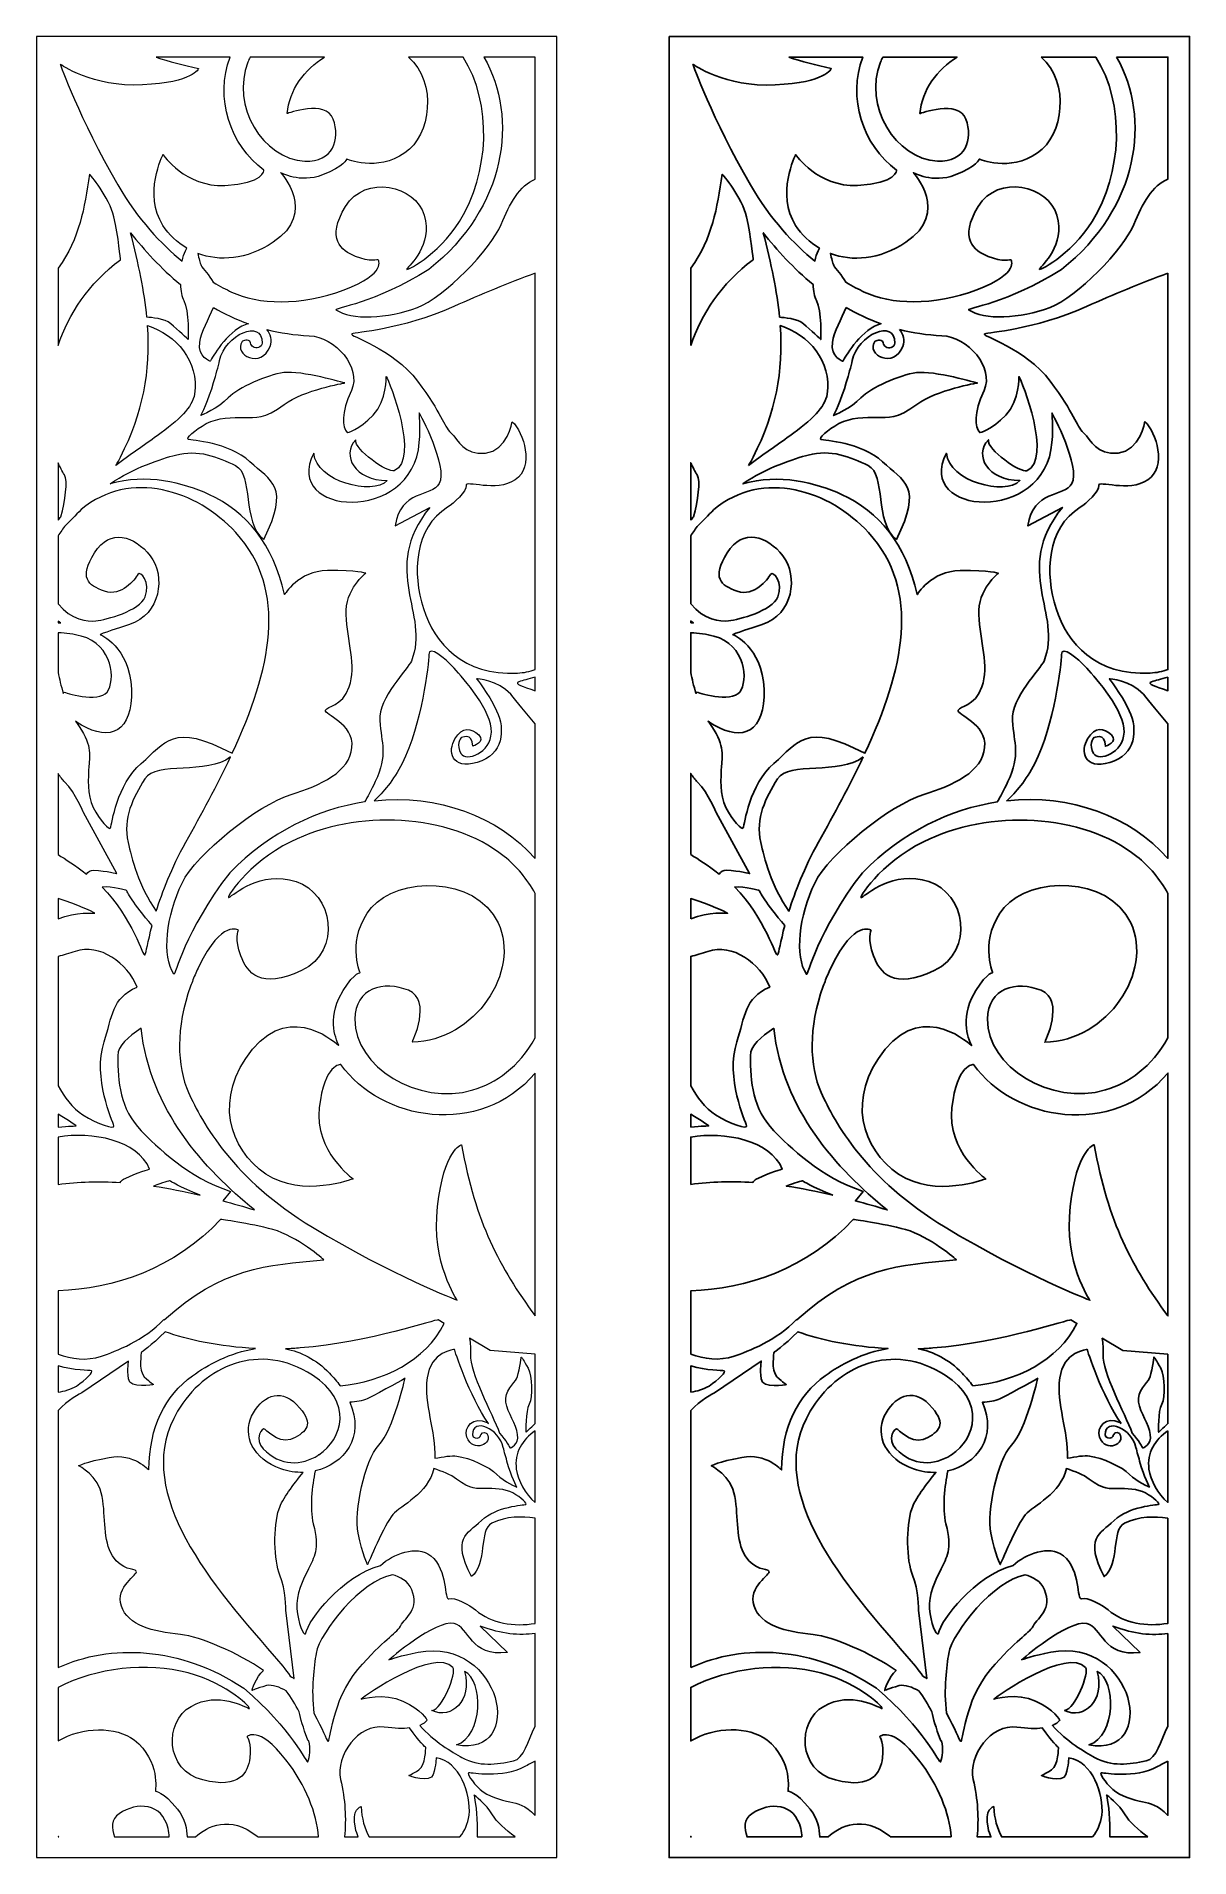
# Model space of a CAD drawing. Header units: centimetres. Extents: x -9.1 to 7.3, y -13.1 to 12.9.
import ezdxf

# ---------------------------------------------------------------- set-up
doc = ezdxf.new("R2010")
doc.units = ezdxf.units.CM
doc.header["$MEASUREMENT"] = 0
doc.layers.add('layer 1', color=7, linetype='Continuous')

msp = doc.modelspace()

# ---------------------------------------------------------------- linework, layer by layer
at = {"layer": 'layer 1', "color": 242, "lineweight": 9}
for points, knots in [([(-9.12345, 12.93699), (-9.12345, 12.93699), (-1.6895, 12.93699), (-1.6895, 12.93699), (-1.6895, 12.93699), (-1.6895, 12.93699), (-1.6895, -13.08186), (-1.6895, -13.08186), (-1.6895, -13.08186), (-1.6895, -13.08186), (-9.12345, -13.08186), (-9.12345, -13.08186), (-9.12345, -13.08186), (-9.12345, -13.08186), (-9.12345, 12.93699), (-9.12345, 12.93699)], [0, 0, 0, 0, 0.2, 0.2, 0.2, 0.2, 0.4, 0.4, 0.4, 0.4, 0.6, 0.6, 0.6, 0.6, 1, 1, 1, 1]), ([(-7.41462, 12.64133), (-7.41462, 12.64133), (-6.35838, 12.64133), (-6.35838, 12.64133), (-6.35838, 12.64133), (-6.5775, 12.06267), (-6.35876, 11.38226), (-5.87371, 11.02703), (-5.87371, 11.02703), (-5.87371, 11.02703), (-5.87371, 10.83516), (-6.43392, 10.80764), (-6.43392, 10.80764), (-6.99413, 10.78014), (-7.31595, 11.24867), (-7.31595, 11.24867), (-7.31595, 11.24867), (-7.31595, 11.24867), (-7.60202, 10.67958), (-7.31595, 10.23695), (-7.31595, 10.23695), (-7.23092, 10.10538), (-7.11433, 9.99335), (-6.97551, 9.91194), (-6.97551, 9.91194), (-6.98211, 9.89936), (-6.98888, 9.88605), (-6.99585, 9.87201), (-6.99585, 9.87201), (-7.01406, 9.83536), (-7.0294, 9.7851), (-7.04117, 9.7277), (-7.04117, 9.7277), (-7.3417, 9.97004), (-7.66977, 10.31598), (-7.95938, 10.81467), (-7.95938, 10.81467), (-8.51415, 11.76995), (-8.78312, 12.53877), (-8.78312, 12.53877), (-8.78312, 12.53877), (-8.78312, 12.53877), (-8.32922, 12.21008), (-7.60635, 12.24427), (-7.60635, 12.24427), (-6.88348, 12.27845), (-6.80645, 12.47689), (-6.80645, 12.47689), (-6.80645, 12.47689), (-7.02958, 12.527), (-7.23041, 12.5816), (-7.41462, 12.64133)], [0, 0, 0, 0, 0.07142857, 0.07142857, 0.07142857, 0.07142857, 0.14285714, 0.14285714, 0.14285714, 0.14285714, 0.21428571, 0.21428571, 0.21428571, 0.21428571, 0.28571429, 0.28571429, 0.28571429, 0.28571429, 0.35714286, 0.35714286, 0.35714286, 0.35714286, 0.42857143, 0.42857143, 0.42857143, 0.42857143, 0.5, 0.5, 0.5, 0.5, 0.57142857, 0.57142857, 0.57142857, 0.57142857, 0.64285714, 0.64285714, 0.64285714, 0.64285714, 0.71428571, 0.71428571, 0.71428571, 0.71428571, 0.78571429, 0.78571429, 0.78571429, 0.78571429, 0.85714286, 0.85714286, 0.85714286, 0.85714286, 1, 1, 1, 1]), ([(-3.80989, 12.64133), (-3.80989, 12.64133), (-3.02865, 12.64133), (-3.02865, 12.64133), (-3.02865, 12.64133), (-2.60668, 11.97638), (-2.65129, 10.9788), (-3.08129, 10.29256), (-3.08129, 10.29256), (-3.38952, 9.80067), (-3.86984, 9.56447), (-3.83398, 9.61545), (-3.83398, 9.61545), (-3.79815, 9.66642), (-3.46123, 9.95573), (-3.58309, 10.38143), (-3.58309, 10.38143), (-3.70497, 10.80714), (-4.42898, 10.97123), (-4.70855, 10.50753), (-4.70855, 10.50753), (-4.98813, 10.0438), (-4.77308, 9.87759), (-4.56518, 9.79348), (-4.56518, 9.79348), (-4.3573, 9.70938), (-4.24259, 9.74873), (-4.24259, 9.74873), (-4.24259, 9.74873), (-4.24259, 9.74873), (-4.10639, 9.55218), (-4.73007, 9.31665), (-4.73007, 9.31665), (-5.35373, 9.08112), (-5.96304, 9.10622), (-6.33582, 9.28523), (-6.33582, 9.28523), (-6.41159, 9.32162), (-6.50075, 9.36696), (-6.59935, 9.42412), (-6.59935, 9.42412), (-6.6551, 9.53078), (-6.74502, 9.6132), (-6.77129, 9.66579), (-6.77129, 9.66579), (-6.78705, 9.6974), (-6.80367, 9.76476), (-6.81829, 9.83683), (-6.81829, 9.83683), (-6.51029, 9.72039), (-6.12644, 9.74337), (-5.7426, 9.99595), (-5.7426, 9.99595), (-5.09894, 10.41948), (-5.63532, 10.99106), (-5.63532, 10.99106), (-5.63532, 10.99106), (-5.63532, 10.99106), (-5.36117, 10.83323), (-5.03934, 10.95777), (-5.03934, 10.95777), (-4.71752, 11.08233), (-4.69369, 11.18425), (-4.69369, 11.18425), (-4.69369, 11.18425), (-4.69369, 11.18425), (-4.26457, 10.99564), (-3.85932, 11.27199), (-3.85932, 11.27199), (-3.49403, 11.52111), (-3.39034, 12.27838), (-3.80989, 12.64133)], [0, 0, 0, 0, 0.05263158, 0.05263158, 0.05263158, 0.05263158, 0.10526316, 0.10526316, 0.10526316, 0.10526316, 0.15789474, 0.15789474, 0.15789474, 0.15789474, 0.21052632, 0.21052632, 0.21052632, 0.21052632, 0.26315789, 0.26315789, 0.26315789, 0.26315789, 0.31578947, 0.31578947, 0.31578947, 0.31578947, 0.36842105, 0.36842105, 0.36842105, 0.36842105, 0.42105263, 0.42105263, 0.42105263, 0.42105263, 0.47368421, 0.47368421, 0.47368421, 0.47368421, 0.52631579, 0.52631579, 0.52631579, 0.52631579, 0.57894737, 0.57894737, 0.57894737, 0.57894737, 0.63157895, 0.63157895, 0.63157895, 0.63157895, 0.68421053, 0.68421053, 0.68421053, 0.68421053, 0.73684211, 0.73684211, 0.73684211, 0.73684211, 0.78947368, 0.78947368, 0.78947368, 0.78947368, 0.84210526, 0.84210526, 0.84210526, 0.84210526, 0.89473684, 0.89473684, 0.89473684, 0.89473684, 1, 1, 1, 1]), ([(-6.07201, 12.64133), (-6.07201, 12.64133), (-5.01063, 12.64133), (-5.01063, 12.64133), (-5.01063, 12.64133), (-5.29484, 12.46427), (-5.51198, 12.17771), (-5.53996, 11.83488), (-5.53996, 11.83488), (-5.53996, 11.83488), (-4.99167, 12.04255), (-4.88439, 11.75555), (-4.88439, 11.75555), (-4.77712, 11.46854), (-4.88816, 11.13712), (-5.28965, 11.15649), (-5.28965, 11.15649), (-5.88968, 11.18539), (-6.34978, 11.94754), (-6.10299, 12.57061), (-6.10299, 12.57061), (-6.09365, 12.59418), (-6.08333, 12.61777), (-6.07201, 12.64133)], [0, 0, 0, 0, 0.14285714, 0.14285714, 0.14285714, 0.14285714, 0.28571429, 0.28571429, 0.28571429, 0.28571429, 0.42857143, 0.42857143, 0.42857143, 0.42857143, 0.57142857, 0.57142857, 0.57142857, 0.57142857, 0.71428571, 0.71428571, 0.71428571, 0.71428571, 1, 1, 1, 1]), ([(-2.73214, 12.64133), (-2.73214, 12.64133), (-1.99925, 12.64133), (-1.99925, 12.64133), (-1.99925, 12.64133), (-1.99925, 12.64133), (-1.99925, 10.89828), (-1.99925, 10.89828), (-1.99925, 10.89828), (-2.21997, 10.80736), (-2.36653, 10.54477), (-2.4867, 10.25075), (-2.4867, 10.25075), (-2.63312, 9.89253), (-3.29884, 9.208), (-3.68282, 9.0632), (-3.68282, 9.0632), (-4.10339, 8.90458), (-4.63002, 8.87886), (-4.84493, 9.03207), (-4.84493, 9.03207), (-4.87258, 9.05178), (-4.29591, 9.12327), (-3.51811, 9.60679), (-3.51811, 9.60679), (-2.40632, 10.496), (-2.23713, 11.76443), (-2.73214, 12.64133)], [0, 0, 0, 0, 0.125, 0.125, 0.125, 0.125, 0.25, 0.25, 0.25, 0.25, 0.375, 0.375, 0.375, 0.375, 0.5, 0.5, 0.5, 0.5, 0.625, 0.625, 0.625, 0.625, 0.75, 0.75, 0.75, 0.75, 1, 1, 1, 1]), ([(-8.81371, 8.52244), (-8.81371, 8.52244), (-8.81371, 9.62752), (-8.81371, 9.62752), (-8.81371, 9.62752), (-8.49946, 10.06423), (-8.44191, 10.47632), (-8.36367, 10.96712), (-8.36367, 10.96712), (-8.36367, 10.96712), (-8.08067, 10.63929), (-8.01603, 10.35823), (-8.01603, 10.35823), (-7.95137, 10.07715), (-7.92368, 9.74626), (-7.92368, 9.74626), (-7.92368, 9.74626), (-8.37935, 9.40623), (-8.66115, 8.96832), (-8.81371, 8.52244)], [0, 0, 0, 0, 0.16666667, 0.16666667, 0.16666667, 0.16666667, 0.33333333, 0.33333333, 0.33333333, 0.33333333, 0.5, 0.5, 0.5, 0.5, 0.66666667, 0.66666667, 0.66666667, 0.66666667, 1, 1, 1, 1]), ([(-7.546, 8.92503), (-7.49096, 8.92201), (-7.29034, 8.90613), (-7.2031, 8.83268), (-7.2031, 8.83268), (-7.10149, 8.74712), (-6.9568, 8.60602), (-6.9568, 8.60602), (-6.9568, 8.60602), (-6.9568, 8.60602), (-6.94036, 9.02036), (-7.01956, 9.16409), (-7.01956, 9.16409), (-7.04758, 9.21495), (-7.06257, 9.29885), (-7.06679, 9.39295), (-7.06679, 9.39295), (-7.34648, 9.62286), (-7.5821, 9.88182), (-7.77927, 10.13162), (-7.77927, 10.13162), (-7.66215, 9.68566), (-7.58134, 9.29154), (-7.546, 8.92503)], [0, 0, 0, 0, 0.14285714, 0.14285714, 0.14285714, 0.14285714, 0.28571429, 0.28571429, 0.28571429, 0.28571429, 0.42857143, 0.42857143, 0.42857143, 0.42857143, 0.57142857, 0.57142857, 0.57142857, 0.57142857, 0.71428571, 0.71428571, 0.71428571, 0.71428571, 1, 1, 1, 1]), ([(-1.99925, 9.55296), (-1.99925, 9.55296), (-1.99925, 3.8909), (-1.99925, 3.8909), (-1.99925, 3.8909), (-2.07797, 3.86346), (-2.16222, 3.84566), (-2.25198, 3.84133), (-2.25198, 3.84133), (-3.03373, 3.80364), (-3.43305, 4.2602), (-3.59599, 4.76237), (-3.59599, 4.76237), (-3.7572, 5.25913), (-3.72878, 5.91477), (-3.25047, 6.21001), (-3.25047, 6.21001), (-3.16671, 6.26172), (-2.97504, 6.44139), (-2.98701, 6.52162), (-2.98701, 6.52162), (-2.99899, 6.60186), (-2.56187, 6.41823), (-2.28645, 6.60143), (-2.28645, 6.60143), (-2.011, 6.78461), (-2.1607, 7.2815), (-2.32835, 7.43213), (-2.32835, 7.43213), (-2.32835, 7.43213), (-2.39422, 7.01685), (-2.71158, 6.98522), (-2.71158, 6.98522), (-3.02892, 6.95361), (-3.08879, 7.16639), (-3.20257, 7.27361), (-3.20257, 7.27361), (-3.31634, 7.38081), (-3.32395, 7.53814), (-3.67933, 8.01155), (-3.67933, 8.01155), (-4.03473, 8.48494), (-4.67609, 8.66356), (-4.61789, 8.68671), (-4.61789, 8.68671), (-4.5597, 8.70987), (-3.93124, 8.74019), (-3.1631, 9.07814), (-3.1631, 9.07814), (-2.77409, 9.24929), (-2.38246, 9.41588), (-1.99925, 9.55296)], [0, 0, 0, 0, 0.07142857, 0.07142857, 0.07142857, 0.07142857, 0.14285714, 0.14285714, 0.14285714, 0.14285714, 0.21428571, 0.21428571, 0.21428571, 0.21428571, 0.28571429, 0.28571429, 0.28571429, 0.28571429, 0.35714286, 0.35714286, 0.35714286, 0.35714286, 0.42857143, 0.42857143, 0.42857143, 0.42857143, 0.5, 0.5, 0.5, 0.5, 0.57142857, 0.57142857, 0.57142857, 0.57142857, 0.64285714, 0.64285714, 0.64285714, 0.64285714, 0.71428571, 0.71428571, 0.71428571, 0.71428571, 0.78571429, 0.78571429, 0.78571429, 0.78571429, 0.85714286, 0.85714286, 0.85714286, 0.85714286, 1, 1, 1, 1]), ([(-5.83362, 8.75041), (-5.77586, 8.68471), (-5.75329, 8.59226), (-5.78516, 8.50869), (-5.78516, 8.50869), (-5.90786, 8.1871), (-6.31659, 8.38084), (-6.18331, 8.57949), (-6.18331, 8.57949), (-6.18331, 8.57949), (-6.08811, 8.63692), (-6.06537, 8.557), (-6.06537, 8.557), (-6.05823, 8.53202), (-6.0446, 8.51493), (-6.02919, 8.50334), (-6.02919, 8.50334), (-5.98814, 8.47238), (-5.90067, 8.48983), (-5.89978, 8.55659), (-5.89978, 8.55659), (-5.89512, 8.91004), (-6.42891, 8.67691), (-6.50747, 8.30616), (-6.50747, 8.30616), (-6.52641, 8.21674), (-6.55979, 8.10826), (-6.59262, 7.99143), (-6.59262, 7.99143), (-6.66044, 7.75015), (-6.77432, 7.52083), (-6.77432, 7.52083), (-6.77432, 7.52083), (-6.77432, 7.52083), (-6.52917, 7.62466), (-6.38295, 7.77213), (-6.38295, 7.77213), (-6.23668, 7.9196), (-5.83593, 8.10255), (-5.58899, 8.13403), (-5.58899, 8.13403), (-5.34207, 8.1655), (-4.72066, 7.98572), (-4.72066, 7.98572), (-4.72066, 7.98572), (-4.72066, 7.98572), (-5.30845, 7.88738), (-5.58529, 7.67816), (-5.58529, 7.67816), (-5.8621, 7.46892), (-5.99366, 7.49122), (-6.15424, 7.49112), (-6.15424, 7.49112), (-6.31485, 7.49104), (-6.53538, 7.49459), (-6.69819, 7.40532), (-6.69819, 7.40532), (-6.861, 7.31601), (-6.99919, 7.1904), (-6.95445, 7.17876), (-6.95445, 7.17876), (-6.90972, 7.1671), (-6.376, 7.14185), (-6.07531, 6.86006), (-6.07531, 6.86006), (-5.7746, 6.57824), (-5.49357, 6.52118), (-5.87722, 5.7496), (-5.87722, 5.7496), (-6.19433, 5.99638), (-6.01997, 6.67811), (-6.27927, 6.80543), (-6.27927, 6.80543), (-6.53879, 6.93284), (-6.81528, 7.04074), (-7.13556, 6.95656), (-7.13556, 6.95656), (-7.3278, 6.90603), (-7.7426, 6.77334), (-8.06881, 6.54431), (-8.06881, 6.54431), (-7.55799, 6.69894), (-7.01902, 6.55797), (-6.65893, 6.39306), (-6.65893, 6.39306), (-6.12193, 6.14714), (-5.74793, 5.68708), (-5.57939, 4.96198), (-5.57939, 4.96198), (-5.57939, 4.96198), (-5.38671, 5.29995), (-4.96415, 5.30553), (-4.96415, 5.30553), (-4.5416, 5.31112), (-4.42008, 5.26805), (-4.42008, 5.26805), (-4.42008, 5.26805), (-4.42008, 5.26805), (-4.71815, 5.03763), (-4.7006, 4.67345), (-4.7006, 4.67345), (-4.68305, 4.30927), (-4.54921, 3.93863), (-4.65505, 3.64668), (-4.65505, 3.64668), (-4.76089, 3.35474), (-4.96774, 3.37349), (-4.99552, 3.30965), (-4.99552, 3.30965), (-5.02329, 3.24581), (-4.58144, 3.12571), (-4.61664, 2.77736), (-4.61664, 2.77736), (-4.65182, 2.42902), (-5.04826, 2.24208), (-5.49943, 2.10229), (-5.49943, 2.10229), (-5.9506, 1.96251), (-6.83916, 1.26232), (-7.04378, 0.84134), (-7.04378, 0.84134), (-7.26789, 0.38027), (-7.33559, -0.20891), (-7.16162, -0.46057), (-7.16162, -0.46057), (-7.13923, -0.49292), (-7.01172, 0.14927), (-6.36304, 0.98897), (-6.36304, 0.98897), (-5.78232, 1.57743), (-5.10266, 1.89926), (-4.43737, 1.99936), (-4.43737, 1.99936), (-4.39389, 2.06987), (-4.34178, 2.16468), (-4.28292, 2.29096), (-4.28292, 2.29096), (-4.10226, 2.67851), (-4.1979, 2.8333), (-4.21915, 3.16229), (-4.21915, 3.16229), (-4.24041, 3.4913), (-3.81551, 3.89755), (-3.76835, 4.01289), (-3.76835, 4.01289), (-3.4938, 4.68464), (-4.22633, 5.30971), (-3.50635, 6.20742), (-3.50635, 6.20742), (-3.50635, 6.20742), (-3.99838, 5.94378), (-3.99838, 5.94378), (-3.99838, 5.94378), (-3.93114, 6.46232), (-3.47705, 6.35541), (-3.3704, 6.5477), (-3.3704, 6.5477), (-3.23972, 6.78332), (-3.65479, 7.5571), (-3.65479, 7.5571), (-3.65479, 7.5571), (-3.65479, 7.5571), (-3.636, 7.37258), (-3.65479, 7.13747), (-3.65479, 7.13747), (-3.74916, 5.95579), (-5.61741, 6.09253), (-5.16239, 6.98128), (-5.16239, 6.98128), (-5.12542, 6.57969), (-4.3241, 6.37132), (-4.11244, 6.59049), (-4.11244, 6.59049), (-4.57579, 6.59546), (-4.77221, 6.95117), (-4.56309, 7.17537), (-4.56309, 7.17537), (-4.59177, 7.03178), (-4.09638, 6.69566), (-4.01321, 6.7326), (-4.01321, 6.7326), (-3.64449, 6.89632), (-4.08403, 8.01946), (-4.12791, 8.07804), (-4.12791, 8.07804), (-4.12791, 8.07804), (-4.11357, 7.74595), (-4.31429, 7.52761), (-4.31429, 7.52761), (-4.515, 7.30928), (-4.68704, 7.2765), (-4.68704, 7.2765), (-4.68704, 7.2765), (-4.75874, 7.36338), (-4.77559, 7.54787), (-4.62481, 7.87784), (-4.62481, 7.87784), (-4.47402, 8.20781), (-4.85541, 8.64406), (-5.22791, 8.66071), (-5.22791, 8.66071), (-5.44199, 8.67027), (-5.64366, 8.70164), (-5.83362, 8.75041)], [0, 0, 0, 0, 0.01923077, 0.01923077, 0.01923077, 0.01923077, 0.03846154, 0.03846154, 0.03846154, 0.03846154, 0.05769231, 0.05769231, 0.05769231, 0.05769231, 0.07692308, 0.07692308, 0.07692308, 0.07692308, 0.09615385, 0.09615385, 0.09615385, 0.09615385, 0.11538462, 0.11538462, 0.11538462, 0.11538462, 0.13461538, 0.13461538, 0.13461538, 0.13461538, 0.15384615, 0.15384615, 0.15384615, 0.15384615, 0.17307692, 0.17307692, 0.17307692, 0.17307692, 0.19230769, 0.19230769, 0.19230769, 0.19230769, 0.21153846, 0.21153846, 0.21153846, 0.21153846, 0.23076923, 0.23076923, 0.23076923, 0.23076923, 0.25, 0.25, 0.25, 0.25, 0.26923077, 0.26923077, 0.26923077, 0.26923077, 0.28846154, 0.28846154, 0.28846154, 0.28846154, 0.30769231, 0.30769231, 0.30769231, 0.30769231, 0.32692308, 0.32692308, 0.32692308, 0.32692308, 0.34615385, 0.34615385, 0.34615385, 0.34615385, 0.36538462, 0.36538462, 0.36538462, 0.36538462, 0.38461538, 0.38461538, 0.38461538, 0.38461538, 0.40384615, 0.40384615, 0.40384615, 0.40384615, 0.42307692, 0.42307692, 0.42307692, 0.42307692, 0.44230769, 0.44230769, 0.44230769, 0.44230769, 0.46153846, 0.46153846, 0.46153846, 0.46153846, 0.48076923, 0.48076923, 0.48076923, 0.48076923, 0.5, 0.5, 0.5, 0.5, 0.51923077, 0.51923077, 0.51923077, 0.51923077, 0.53846154, 0.53846154, 0.53846154, 0.53846154, 0.55769231, 0.55769231, 0.55769231, 0.55769231, 0.57692308, 0.57692308, 0.57692308, 0.57692308, 0.59615385, 0.59615385, 0.59615385, 0.59615385, 0.61538462, 0.61538462, 0.61538462, 0.61538462, 0.63461538, 0.63461538, 0.63461538, 0.63461538, 0.65384615, 0.65384615, 0.65384615, 0.65384615, 0.67307692, 0.67307692, 0.67307692, 0.67307692, 0.69230769, 0.69230769, 0.69230769, 0.69230769, 0.71153846, 0.71153846, 0.71153846, 0.71153846, 0.73076923, 0.73076923, 0.73076923, 0.73076923, 0.75, 0.75, 0.75, 0.75, 0.76923077, 0.76923077, 0.76923077, 0.76923077, 0.78846154, 0.78846154, 0.78846154, 0.78846154, 0.80769231, 0.80769231, 0.80769231, 0.80769231, 0.82692308, 0.82692308, 0.82692308, 0.82692308, 0.84615385, 0.84615385, 0.84615385, 0.84615385, 0.86538462, 0.86538462, 0.86538462, 0.86538462, 0.88461538, 0.88461538, 0.88461538, 0.88461538, 0.90384615, 0.90384615, 0.90384615, 0.90384615, 0.92307692, 0.92307692, 0.92307692, 0.92307692, 0.94230769, 0.94230769, 0.94230769, 0.94230769, 0.96153846, 0.96153846, 0.96153846, 0.96153846, 1, 1, 1, 1]), ([(-6.59656, 9.06477), (-6.65966, 8.8957), (-6.76779, 8.72963), (-6.7907, 8.56314), (-6.7907, 8.56314), (-6.81976, 8.35204), (-6.63993, 8.29571), (-6.63993, 8.29571), (-6.63993, 8.29571), (-6.63993, 8.29571), (-6.45457, 8.6563), (-6.18885, 8.79627), (-6.18885, 8.79627), (-6.15698, 8.81306), (-6.12593, 8.8244), (-6.09603, 8.83108), (-6.09603, 8.83108), (-6.27398, 8.89509), (-6.44064, 8.97433), (-6.59656, 9.06477)], [0, 0, 0, 0, 0.16666667, 0.16666667, 0.16666667, 0.16666667, 0.33333333, 0.33333333, 0.33333333, 0.33333333, 0.5, 0.5, 0.5, 0.5, 0.66666667, 0.66666667, 0.66666667, 0.66666667, 1, 1, 1, 1]), ([(-7.98828, 6.80822), (-7.79375, 6.95486), (-7.58126, 7.09836), (-7.40122, 7.2293), (-7.40122, 7.2293), (-7.08501, 7.45927), (-6.89255, 7.63906), (-6.86574, 7.82728), (-6.86574, 7.82728), (-6.79856, 8.2993), (-7.12854, 8.67662), (-7.5361, 8.80689), (-7.5361, 8.80689), (-7.48961, 8.14614), (-7.59913, 7.56931), (-7.92177, 6.92815), (-7.92177, 6.92815), (-7.94175, 6.88846), (-7.96408, 6.84841), (-7.98828, 6.80822)], [0, 0, 0, 0, 0.16666667, 0.16666667, 0.16666667, 0.16666667, 0.33333333, 0.33333333, 0.33333333, 0.33333333, 0.5, 0.5, 0.5, 0.5, 0.66666667, 0.66666667, 0.66666667, 0.66666667, 1, 1, 1, 1]), ([(-8.81371, 6.02519), (-8.81371, 6.02519), (-8.81371, 6.84655), (-8.81371, 6.84655), (-8.81371, 6.84655), (-8.78664, 6.78278), (-8.75642, 6.72454), (-8.72335, 6.67308), (-8.72335, 6.67308), (-8.67, 6.59005), (-8.71659, 6.299), (-8.77392, 6.07346), (-8.77392, 6.07346), (-8.78731, 6.05776), (-8.80057, 6.04169), (-8.81371, 6.02519)], [0, 0, 0, 0, 0.2, 0.2, 0.2, 0.2, 0.4, 0.4, 0.4, 0.4, 0.6, 0.6, 0.6, 0.6, 1, 1, 1, 1]), ([(-8.81371, 4.82969), (-8.81371, 4.82969), (-8.81371, 5.80365), (-8.81371, 5.80365), (-8.81371, 5.80365), (-8.7808, 5.85593), (-8.74503, 5.9057), (-8.70793, 5.95173), (-8.70793, 5.95173), (-8.64461, 6.01287), (-8.56669, 6.09053), (-8.48349, 6.1791), (-8.48349, 6.1791), (-7.78137, 6.75885), (-6.83223, 6.45548), (-6.27645, 5.84921), (-6.27645, 5.84921), (-5.51653, 5.02024), (-5.77326, 3.88732), (-6.32659, 2.6947), (-6.32659, 2.6947), (-7.18636, 3.14486), (-7.27528, 2.85028), (-7.62544, 2.5507), (-7.62544, 2.5507), (-7.97852, 2.24861), (-8.04653, 1.67836), (-8.06346, 1.63127), (-8.06346, 1.63127), (-8.08037, 1.58414), (-8.21823, 1.74128), (-8.31157, 1.92219), (-8.31157, 1.92219), (-8.40493, 2.10311), (-8.38491, 2.33924), (-8.37348, 2.51139), (-8.37348, 2.51139), (-8.36206, 2.68353), (-8.32641, 2.82294), (-8.55267, 3.13465), (-8.55267, 3.13465), (-8.55708, 3.14072), (-8.56142, 3.14697), (-8.56572, 3.15328), (-8.56572, 3.15328), (-8.54061, 3.13501), (-8.51244, 3.11657), (-8.4809, 3.09811), (-8.4809, 3.09811), (-8.07335, 2.85954), (-7.74254, 2.99711), (-7.7675, 3.61031), (-7.7675, 3.61031), (-7.79246, 4.22349), (-8.21457, 4.39089), (-8.21457, 4.39089), (-8.21457, 4.39089), (-8.21457, 4.39089), (-8.23378, 4.39196), (-7.79332, 4.53544), (-7.79332, 4.53544), (-7.35286, 4.67892), (-7.27315, 5.22631), (-7.49733, 5.51467), (-7.49733, 5.51467), (-7.72151, 5.80302), (-8.07333, 5.91855), (-8.29423, 5.55893), (-8.29423, 5.55893), (-8.51514, 5.19932), (-8.39375, 5.09662), (-8.1491, 5.01105), (-8.1491, 5.01105), (-7.90442, 4.92548), (-7.71978, 5.17914), (-7.6764, 5.24871), (-7.6764, 5.24871), (-7.63302, 5.31827), (-7.49184, 5.1305), (-7.56993, 4.93089), (-7.56993, 4.93089), (-7.64801, 4.7313), (-8.12286, 4.60171), (-8.27494, 4.58618), (-8.27494, 4.58618), (-8.39064, 4.57435), (-8.63038, 4.59726), (-8.81371, 4.82969)], [0, 0, 0, 0, 0.04347826, 0.04347826, 0.04347826, 0.04347826, 0.08695652, 0.08695652, 0.08695652, 0.08695652, 0.13043478, 0.13043478, 0.13043478, 0.13043478, 0.17391304, 0.17391304, 0.17391304, 0.17391304, 0.2173913, 0.2173913, 0.2173913, 0.2173913, 0.26086957, 0.26086957, 0.26086957, 0.26086957, 0.30434783, 0.30434783, 0.30434783, 0.30434783, 0.34782609, 0.34782609, 0.34782609, 0.34782609, 0.39130435, 0.39130435, 0.39130435, 0.39130435, 0.43478261, 0.43478261, 0.43478261, 0.43478261, 0.47826087, 0.47826087, 0.47826087, 0.47826087, 0.52173913, 0.52173913, 0.52173913, 0.52173913, 0.56521739, 0.56521739, 0.56521739, 0.56521739, 0.60869565, 0.60869565, 0.60869565, 0.60869565, 0.65217391, 0.65217391, 0.65217391, 0.65217391, 0.69565217, 0.69565217, 0.69565217, 0.69565217, 0.73913043, 0.73913043, 0.73913043, 0.73913043, 0.7826087, 0.7826087, 0.7826087, 0.7826087, 0.82608696, 0.82608696, 0.82608696, 0.82608696, 0.86956522, 0.86956522, 0.86956522, 0.86956522, 0.91304348, 0.91304348, 0.91304348, 0.91304348, 1, 1, 1, 1]), ([(-8.81371, 4.55982), (-8.81371, 4.55982), (-8.81371, 4.58454), (-8.81371, 4.58454), (-8.81371, 4.58454), (-8.80187, 4.57542), (-8.78975, 4.56647), (-8.7772, 4.55777), (-8.7772, 4.55777), (-8.7772, 4.55777), (-8.81371, 4.55982), (-8.81371, 4.55982)], [0, 0, 0, 0, 0.25, 0.25, 0.25, 0.25, 0.5, 0.5, 0.5, 0.5, 1, 1, 1, 1]), ([(-8.81371, 3.84757), (-8.81371, 3.84757), (-8.81371, 4.41837), (-8.81371, 4.41837), (-8.81371, 4.41837), (-8.70121, 4.41258), (-8.59011, 4.39763), (-8.48589, 4.36998), (-8.48589, 4.36998), (-8.02847, 4.24859), (-7.99047, 3.73065), (-8.11407, 3.56957), (-8.11407, 3.56957), (-8.2377, 3.40849), (-8.73105, 3.56785), (-8.73105, 3.56785), (-8.73105, 3.56785), (-8.73105, 3.56785), (-8.73527, 3.56167), (-8.74053, 3.55029), (-8.74053, 3.55029), (-8.77228, 3.65558), (-8.79625, 3.75969), (-8.81371, 3.84757)], [0, 0, 0, 0, 0.14285714, 0.14285714, 0.14285714, 0.14285714, 0.28571429, 0.28571429, 0.28571429, 0.28571429, 0.42857143, 0.42857143, 0.42857143, 0.42857143, 0.57142857, 0.57142857, 0.57142857, 0.57142857, 0.71428571, 0.71428571, 0.71428571, 0.71428571, 1, 1, 1, 1]), ([(-1.99925, 3.1165), (-1.99925, 3.1165), (-1.99925, 1.19241), (-1.99925, 1.19241), (-1.99925, 1.19241), (-2.53251, 1.79935), (-3.39522, 2.11193), (-4.29959, 2.01693), (-4.29959, 2.01693), (-4.17264, 2.13433), (-4.02378, 2.30755), (-3.90036, 2.55046), (-3.90036, 2.55046), (-3.62408, 3.09424), (-3.51782, 3.97629), (-3.51782, 4.10846), (-3.51782, 4.10846), (-3.51782, 4.24065), (-3.29467, 4.0635), (-3.15654, 3.91163), (-3.15654, 3.91163), (-3.01838, 3.75976), (-2.61459, 3.2937), (-2.62521, 2.99556), (-2.62521, 2.99556), (-2.63583, 2.69741), (-2.9865, 2.57035), (-3.06088, 2.6916), (-3.06088, 2.6916), (-3.13527, 2.81284), (-3.06088, 2.91709), (-3.06088, 2.91709), (-3.06088, 2.91709), (-3.06088, 2.91709), (-2.89087, 2.99873), (-2.89087, 2.79657), (-2.89087, 2.79657), (-2.89087, 2.79657), (-2.6996, 2.86021), (-2.80587, 2.9579), (-2.80587, 2.9579), (-2.91212, 3.05559), (-3.03964, 3.07794), (-3.1459, 2.90347), (-3.1459, 2.90347), (-3.25217, 2.72902), (-3.19904, 2.45468), (-2.82711, 2.56378), (-2.82711, 2.56378), (-2.4552, 2.67286), (-2.42331, 3.03078), (-2.55083, 3.30196), (-2.55083, 3.30196), (-2.67835, 3.57314), (-2.83773, 3.75854), (-2.83773, 3.75854), (-2.83773, 3.75854), (-2.83773, 3.75854), (-2.52958, 3.74273), (-2.34893, 3.53935), (-2.34893, 3.53935), (-2.25667, 3.43547), (-2.13114, 3.26088), (-1.99925, 3.1165)], [0, 0, 0, 0, 0.05882353, 0.05882353, 0.05882353, 0.05882353, 0.11764706, 0.11764706, 0.11764706, 0.11764706, 0.17647059, 0.17647059, 0.17647059, 0.17647059, 0.23529412, 0.23529412, 0.23529412, 0.23529412, 0.29411765, 0.29411765, 0.29411765, 0.29411765, 0.35294118, 0.35294118, 0.35294118, 0.35294118, 0.41176471, 0.41176471, 0.41176471, 0.41176471, 0.47058824, 0.47058824, 0.47058824, 0.47058824, 0.52941176, 0.52941176, 0.52941176, 0.52941176, 0.58823529, 0.58823529, 0.58823529, 0.58823529, 0.64705882, 0.64705882, 0.64705882, 0.64705882, 0.70588235, 0.70588235, 0.70588235, 0.70588235, 0.76470588, 0.76470588, 0.76470588, 0.76470588, 0.82352941, 0.82352941, 0.82352941, 0.82352941, 0.88235294, 0.88235294, 0.88235294, 0.88235294, 1, 1, 1, 1]), ([(-1.99925, 3.78324), (-1.99925, 3.78324), (-1.99925, 3.58896), (-1.99925, 3.58896), (-1.99925, 3.58896), (-2.17918, 3.65017), (-2.30411, 3.68912), (-2.23202, 3.71655), (-2.23202, 3.71655), (-2.17976, 3.73643), (-2.10117, 3.75013), (-1.99925, 3.78324)], [0, 0, 0, 0, 0.25, 0.25, 0.25, 0.25, 0.5, 0.5, 0.5, 0.5, 1, 1, 1, 1]), ([(-6.3509, 2.64249), (-6.5405, 2.23942), (-6.7627, 1.82996), (-6.98983, 1.4235), (-6.98983, 1.4235), (-7.19611, 1.05437), (-7.32716, 0.71153), (-7.41203, 0.4379), (-7.41203, 0.4379), (-7.66205, 0.79295), (-7.76841, 1.20698), (-7.81506, 1.42117), (-7.81506, 1.42117), (-7.89112, 1.77051), (-7.74432, 2.05914), (-7.57582, 2.32815), (-7.57582, 2.32815), (-7.41515, 2.58466), (-6.68908, 2.38174), (-6.3509, 2.64249)], [0, 0, 0, 0, 0.16666667, 0.16666667, 0.16666667, 0.16666667, 0.33333333, 0.33333333, 0.33333333, 0.33333333, 0.5, 0.5, 0.5, 0.5, 0.66666667, 0.66666667, 0.66666667, 0.66666667, 1, 1, 1, 1]), ([(-8.81371, 1.24728), (-8.81371, 1.24728), (-8.81371, 2.40719), (-8.81371, 2.40719), (-8.81371, 2.40719), (-8.78264, 2.3592), (-8.75115, 2.31793), (-8.72048, 2.28644), (-8.72048, 2.28644), (-8.55748, 2.11909), (-8.45295, 1.84888), (-8.45295, 1.84888), (-8.45295, 1.84888), (-8.45295, 1.84888), (-7.97277, 0.97631), (-7.97277, 0.97631), (-7.97277, 0.97631), (-7.97277, 0.97631), (-8.11159, 1.01664), (-8.30507, 1.02326), (-8.30507, 1.02326), (-8.34995, 1.02479), (-8.38296, 1.0033), (-8.40716, 0.96935), (-8.40716, 0.96935), (-8.57519, 1.09573), (-8.70751, 1.18273), (-8.81371, 1.24728)], [0, 0, 0, 0, 0.125, 0.125, 0.125, 0.125, 0.25, 0.25, 0.25, 0.25, 0.375, 0.375, 0.375, 0.375, 0.5, 0.5, 0.5, 0.5, 0.625, 0.625, 0.625, 0.625, 0.75, 0.75, 0.75, 0.75, 1, 1, 1, 1]), ([(-1.99925, 0.69096), (-1.99925, 0.69096), (-1.99925, -1.36887), (-1.99925, -1.36887), (-1.99925, -1.36887), (-2.22602, -1.78873), (-2.56427, -2.01707), (-2.8898, -2.11433), (-2.8898, -2.11433), (-3.67403, -2.34865), (-4.58117, -1.78022), (-4.57573, -1.10493), (-4.57573, -1.10493), (-4.57209, -0.65308), (-4.15636, -0.55115), (-3.81024, -0.69117), (-3.81024, -0.69117), (-3.46412, -0.83118), (-3.75738, -1.43222), (-3.75738, -1.43222), (-3.75738, -1.43222), (-2.85407, -1.41529), (-2.20624, -0.41792), (-2.5287, 0.27103), (-2.5287, 0.27103), (-2.85115, 0.95995), (-3.96755, 0.92803), (-4.33562, 0.49217), (-4.33562, 0.49217), (-4.7037, 0.05634), (-4.50075, -0.43808), (-4.50075, -0.43808), (-4.50075, -0.43808), (-4.50075, -0.43808), (-4.62792, -0.45785), (-4.80332, -0.81047), (-4.80332, -0.81047), (-4.97873, -1.16307), (-4.8031, -1.48149), (-4.8031, -1.48149), (-4.8031, -1.48149), (-4.8031, -1.48149), (-5.47033, -0.84052), (-6.03597, -1.5338), (-6.03597, -1.5338), (-6.60158, -2.22708), (-6.37236, -2.96451), (-5.8468, -3.3158), (-5.8468, -3.3158), (-5.32124, -3.66708), (-4.60081, -3.38501), (-4.60081, -3.38501), (-4.60081, -3.38501), (-4.60081, -3.38501), (-5.15583, -2.99184), (-5.08361, -2.36508), (-5.08361, -2.36508), (-5.01141, -1.73832), (-4.77511, -1.75146), (-4.77511, -1.75146), (-4.77511, -1.75146), (-4.20274, -2.55642), (-2.79125, -2.8072), (-1.99925, -1.874), (-1.99925, -1.874), (-1.99925, -1.874), (-1.99925, -5.34288), (-1.99925, -5.34288), (-1.99925, -5.34288), (-2.5113, -4.64854), (-2.8498, -4.00966), (-3.05337, -2.8973), (-3.05337, -2.8973), (-3.05337, -2.8973), (-3.303, -2.97018), (-3.39457, -3.77898), (-3.39457, -3.77898), (-3.48612, -4.5878), (-3.11239, -5.11961), (-3.11239, -5.11961), (-3.11239, -5.11961), (-3.11239, -5.11961), (-4.04082, -4.76519), (-5.17932, -4.07732), (-5.17932, -4.07732), (-6.31783, -3.38947), (-6.75685, -2.58138), (-6.95182, -2.15085), (-6.95182, -2.15085), (-7.12013, -1.77916), (-7.13509, -1.21743), (-6.92193, -0.63086), (-6.92193, -0.63086), (-6.90791, -0.60229), (-6.89646, -0.57278), (-6.88806, -0.54218), (-6.88806, -0.54218), (-6.86255, -0.47861), (-6.83431, -0.41487), (-6.80329, -0.35112), (-6.80329, -0.35112), (-6.47056, 0.33258), (-6.23782, 0.16631), (-6.23782, 0.16631), (-6.23782, 0.16631), (-6.23782, 0.16631), (-6.29411, 0.04028), (-6.20476, -0.19875), (-6.20476, -0.19875), (-6.11541, -0.43776), (-5.92542, -0.69046), (-5.3352, -0.40847), (-5.3352, -0.40847), (-4.74499, -0.12647), (-4.89756, 0.69719), (-5.4135, 0.86306), (-5.4135, 0.86306), (-5.92943, 1.02894), (-6.30877, 0.67067), (-6.374, 0.63394), (-6.374, 0.63394), (-6.43924, 0.59719), (-6.11547, 1.12001), (-5.4886, 1.43222), (-5.4886, 1.43222), (-4.5566, 1.89642), (-3.21904, 1.84531), (-2.4426, 1.22184), (-2.4426, 1.22184), (-2.26453, 1.07886), (-2.1143, 0.89827), (-1.99925, 0.69096)], [0, 0, 0, 0, 0.02941176, 0.02941176, 0.02941176, 0.02941176, 0.05882353, 0.05882353, 0.05882353, 0.05882353, 0.08823529, 0.08823529, 0.08823529, 0.08823529, 0.11764706, 0.11764706, 0.11764706, 0.11764706, 0.14705882, 0.14705882, 0.14705882, 0.14705882, 0.17647059, 0.17647059, 0.17647059, 0.17647059, 0.20588235, 0.20588235, 0.20588235, 0.20588235, 0.23529412, 0.23529412, 0.23529412, 0.23529412, 0.26470588, 0.26470588, 0.26470588, 0.26470588, 0.29411765, 0.29411765, 0.29411765, 0.29411765, 0.32352941, 0.32352941, 0.32352941, 0.32352941, 0.35294118, 0.35294118, 0.35294118, 0.35294118, 0.38235294, 0.38235294, 0.38235294, 0.38235294, 0.41176471, 0.41176471, 0.41176471, 0.41176471, 0.44117647, 0.44117647, 0.44117647, 0.44117647, 0.47058824, 0.47058824, 0.47058824, 0.47058824, 0.5, 0.5, 0.5, 0.5, 0.52941176, 0.52941176, 0.52941176, 0.52941176, 0.55882353, 0.55882353, 0.55882353, 0.55882353, 0.58823529, 0.58823529, 0.58823529, 0.58823529, 0.61764706, 0.61764706, 0.61764706, 0.61764706, 0.64705882, 0.64705882, 0.64705882, 0.64705882, 0.67647059, 0.67647059, 0.67647059, 0.67647059, 0.70588235, 0.70588235, 0.70588235, 0.70588235, 0.73529412, 0.73529412, 0.73529412, 0.73529412, 0.76470588, 0.76470588, 0.76470588, 0.76470588, 0.79411765, 0.79411765, 0.79411765, 0.79411765, 0.82352941, 0.82352941, 0.82352941, 0.82352941, 0.85294118, 0.85294118, 0.85294118, 0.85294118, 0.88235294, 0.88235294, 0.88235294, 0.88235294, 0.91176471, 0.91176471, 0.91176471, 0.91176471, 0.94117647, 0.94117647, 0.94117647, 0.94117647, 1, 1, 1, 1]), ([(-7.47023, 0.23605), (-7.53317, 0.00019), (-7.557, -0.15392), (-7.5714, -0.18217), (-7.5714, -0.18217), (-7.60073, -0.23967), (-7.74704, 0.35066), (-8.18583, 0.7833), (-8.18583, 0.7833), (-8.03663, 0.79638), (-7.83912, 0.73697), (-7.83912, 0.73697), (-7.83912, 0.73697), (-7.83912, 0.73697), (-7.74329, 0.54292), (-7.47023, 0.23605)], [0, 0, 0, 0, 0.2, 0.2, 0.2, 0.2, 0.4, 0.4, 0.4, 0.4, 0.6, 0.6, 0.6, 0.6, 1, 1, 1, 1]), ([(-8.81371, 0.32995), (-8.81371, 0.32995), (-8.81371, 0.61986), (-8.81371, 0.61986), (-8.81371, 0.61986), (-8.53802, 0.53002), (-8.31453, 0.4301), (-8.28747, 0.40928), (-8.28747, 0.40928), (-8.28747, 0.40928), (-8.55988, 0.4352), (-8.81371, 0.32995)], [0, 0, 0, 0, 0.25, 0.25, 0.25, 0.25, 0.5, 0.5, 0.5, 0.5, 1, 1, 1, 1]), ([(-8.81371, -2.05741), (-8.81371, -2.05741), (-8.81371, -0.20627), (-8.81371, -0.20627), (-8.81371, -0.20627), (-8.74039, -0.18997), (-8.65873, -0.16651), (-8.56803, -0.1346), (-8.56803, -0.1346), (-8.22389, -0.0135), (-7.81534, -0.30468), (-7.68632, -0.64589), (-7.68632, -0.64589), (-8.04869, -0.7973), (-8.03926, -1.07459), (-8.155, -1.42606), (-8.155, -1.42606), (-8.32489, -1.94194), (-8.03062, -2.56752), (-8.01789, -2.62575), (-8.01789, -2.62575), (-8.00523, -2.68401), (-8.24722, -2.60276), (-8.4587, -2.47122), (-8.4587, -2.47122), (-8.61463, -2.37417), (-8.72638, -2.21033), (-8.81371, -2.05741)], [0, 0, 0, 0, 0.125, 0.125, 0.125, 0.125, 0.25, 0.25, 0.25, 0.25, 0.375, 0.375, 0.375, 0.375, 0.5, 0.5, 0.5, 0.5, 0.625, 0.625, 0.625, 0.625, 0.75, 0.75, 0.75, 0.75, 1, 1, 1, 1]), ([(-7.62785, -1.2319), (-7.50274, -2.39698), (-6.72929, -3.24422), (-6.00821, -3.8285), (-6.00821, -3.8285), (-6.1645, -3.78174), (-6.31561, -3.7387), (-6.46241, -3.69952), (-6.46241, -3.69952), (-6.46241, -3.69952), (-6.35252, -3.56385), (-6.35252, -3.56385), (-6.35252, -3.56385), (-6.94898, -3.37111), (-7.41497, -2.9201), (-7.62852, -2.69712), (-7.62852, -2.69712), (-7.92971, -2.38238), (-7.96322, -2.00038), (-7.96194, -1.62589), (-7.96194, -1.62589), (-7.9614, -1.47958), (-7.81408, -1.35726), (-7.62785, -1.2319)], [0, 0, 0, 0, 0.14285714, 0.14285714, 0.14285714, 0.14285714, 0.28571429, 0.28571429, 0.28571429, 0.28571429, 0.42857143, 0.42857143, 0.42857143, 0.42857143, 0.57142857, 0.57142857, 0.57142857, 0.57142857, 0.71428571, 0.71428571, 0.71428571, 0.71428571, 1, 1, 1, 1]), ([(-8.81371, -2.64552), (-8.81371, -2.64552), (-8.81371, -2.46272), (-8.81371, -2.46272), (-8.81371, -2.46272), (-8.66562, -2.54477), (-8.55714, -2.62881), (-8.55714, -2.62881), (-8.55714, -2.62881), (-8.55714, -2.62881), (-8.66242, -2.63169), (-8.81371, -2.64552)], [0, 0, 0, 0, 0.25, 0.25, 0.25, 0.25, 0.5, 0.5, 0.5, 0.5, 1, 1, 1, 1]), ([(-8.81371, -3.46401), (-8.81371, -3.46401), (-8.81371, -2.78767), (-8.81371, -2.78767), (-8.81371, -2.78767), (-8.3337, -2.70584), (-7.67692, -2.82973), (-7.50645, -3.24601), (-7.50645, -3.24601), (-7.50645, -3.24601), (-7.67483, -3.28539), (-7.87789, -3.39115), (-7.87789, -3.39115), (-7.90037, -3.40286), (-7.91671, -3.41837), (-7.92801, -3.43672), (-7.92801, -3.43672), (-8.22985, -3.41741), (-8.52162, -3.42552), (-8.81371, -3.46401)], [0, 0, 0, 0, 0.16666667, 0.16666667, 0.16666667, 0.16666667, 0.33333333, 0.33333333, 0.33333333, 0.33333333, 0.5, 0.5, 0.5, 0.5, 0.66666667, 0.66666667, 0.66666667, 0.66666667, 1, 1, 1, 1]), ([(-6.78565, -3.61798), (-7.016, -3.56358), (-7.23602, -3.52013), (-7.44902, -3.48842), (-7.44902, -3.48842), (-7.33053, -3.43975), (-7.21624, -3.41419), (-7.21624, -3.41419), (-7.21624, -3.41419), (-7.21624, -3.41419), (-7.07787, -3.50349), (-6.78565, -3.61798)], [0, 0, 0, 0, 0.25, 0.25, 0.25, 0.25, 0.5, 0.5, 0.5, 0.5, 1, 1, 1, 1]), ([(-8.81371, -5.89184), (-8.81371, -5.89184), (-8.81371, -4.98596), (-8.81371, -4.98596), (-8.81371, -4.98596), (-8.03108, -4.95721), (-7.14698, -4.67392), (-6.49268, -3.96417), (-6.49268, -3.96417), (-6.49268, -3.96417), (-6.08705, -4.0179), (-5.74534, -4.10967), (-5.74534, -4.10967), (-5.40361, -4.20143), (-5.01922, -4.54143), (-5.01922, -4.54143), (-5.01922, -4.54143), (-5.8386, -4.61429), (-6.48045, -4.65473), (-7.29943, -5.40133), (-7.29943, -5.40133), (-7.29943, -5.40133), (-7.30345, -5.39451), (-7.30345, -5.39451), (-7.30345, -5.39451), (-7.58226, -5.69384), (-7.99323, -5.84969), (-8.19207, -5.91683), (-8.19207, -5.91683), (-8.41365, -5.99164), (-8.61881, -5.9577), (-8.81371, -5.89184)], [0, 0, 0, 0, 0.11111111, 0.11111111, 0.11111111, 0.11111111, 0.22222222, 0.22222222, 0.22222222, 0.22222222, 0.33333333, 0.33333333, 0.33333333, 0.33333333, 0.44444444, 0.44444444, 0.44444444, 0.44444444, 0.55555556, 0.55555556, 0.55555556, 0.55555556, 0.66666667, 0.66666667, 0.66666667, 0.66666667, 0.77777778, 0.77777778, 0.77777778, 0.77777778, 1, 1, 1, 1]), ([(-4.78594, -6.34107), (-4.82922, -6.28228), (-4.87957, -6.22245), (-4.93793, -6.16173), (-4.93793, -6.16173), (-5.13215, -5.95967), (-5.34714, -5.85401), (-5.56426, -5.81331), (-5.56426, -5.81331), (-5.49425, -5.81093), (-5.42411, -5.80705), (-5.3542, -5.80143), (-5.3542, -5.80143), (-4.35969, -5.72151), (-3.40977, -5.38687), (-3.38698, -5.40017), (-3.38698, -5.40017), (-3.38698, -5.40017), (-3.29956, -5.45119), (-3.29956, -5.45119), (-3.29956, -5.45119), (-3.56249, -5.98449), (-4.16924, -6.28155), (-4.78594, -6.34107)], [0, 0, 0, 0, 0.14285714, 0.14285714, 0.14285714, 0.14285714, 0.28571429, 0.28571429, 0.28571429, 0.28571429, 0.42857143, 0.42857143, 0.42857143, 0.42857143, 0.57142857, 0.57142857, 0.57142857, 0.57142857, 0.71428571, 0.71428571, 0.71428571, 0.71428571, 1, 1, 1, 1]), ([(-8.81371, -10.36586), (-8.81371, -10.36586), (-8.81371, -6.69558), (-8.81371, -6.69558), (-8.81371, -6.69558), (-8.81371, -6.69558), (-8.81009, -6.69146), (-8.81009, -6.69146), (-8.81009, -6.69146), (-8.68929, -6.55077), (-8.47716, -6.44307), (-8.47716, -6.44307), (-8.47716, -6.44307), (-8.47716, -6.44307), (-7.80748, -5.9879), (-7.80748, -5.9879), (-7.80748, -5.9879), (-7.80748, -5.9879), (-7.82591, -6.09675), (-7.81064, -6.24318), (-7.81064, -6.24318), (-7.79535, -6.3896), (-7.44984, -6.3237), (-7.44984, -6.3237), (-7.44984, -6.3237), (-7.44984, -6.3237), (-7.49419, -6.2966), (-7.58288, -6.21125), (-7.58288, -6.21125), (-7.67156, -6.12585), (-7.624, -5.86159), (-7.624, -5.86159), (-7.624, -5.86159), (-7.624, -5.86159), (-7.49001, -5.77856), (-7.286, -5.56822), (-7.286, -5.56822), (-6.97056, -5.68596), (-6.50175, -5.78313), (-5.99549, -5.80922), (-5.99549, -5.80922), (-6.3544, -5.86326), (-6.68396, -6.04367), (-6.89366, -6.19742), (-6.89366, -6.19742), (-7.28813, -6.48662), (-7.51077, -6.92406), (-7.5177, -7.54431), (-7.5177, -7.54431), (-7.5177, -7.54431), (-7.73613, -7.29979), (-8.08245, -7.36469), (-8.08245, -7.36469), (-8.42876, -7.42957), (-8.52029, -7.48474), (-8.52029, -7.48474), (-8.52029, -7.48474), (-8.52029, -7.48474), (-8.23514, -7.62404), (-8.1838, -7.92455), (-8.1838, -7.92455), (-8.13245, -8.22504), (-8.17495, -8.5499), (-8.0358, -8.77109), (-8.0358, -8.77109), (-7.89664, -8.99228), (-7.73097, -8.94294), (-7.69678, -8.99055), (-7.69678, -8.99055), (-7.66256, -9.03815), (-8.00196, -9.20893), (-7.91037, -9.48781), (-7.91037, -9.48781), (-7.81878, -9.76668), (-7.46109, -9.8543), (-7.06717, -9.89437), (-7.06717, -9.89437), (-6.77835, -9.92374), (-6.24301, -10.16071), (-5.88209, -10.4074), (-5.88209, -10.4074), (-5.98178, -10.50127), (-6.04671, -10.69715), (-6.04671, -10.69715), (-6.04671, -10.69715), (-6.04671, -10.69715), (-5.9886, -10.66701), (-5.83647, -10.62565), (-5.83647, -10.62565), (-5.75746, -10.60418), (-5.64518, -10.65049), (-5.55545, -10.70001), (-5.55545, -10.70001), (-5.48543, -10.79336), (-5.4233, -10.89539), (-5.37205, -10.99899), (-5.37205, -10.99899), (-5.34913, -11.09686), (-5.31225, -11.2282), (-5.25336, -11.38934), (-5.25336, -11.38934), (-5.25009, -11.39825), (-5.24681, -11.407), (-5.24348, -11.41569), (-5.24348, -11.41569), (-5.24348, -11.41569), (-5.23036, -11.41558), (-5.23036, -11.41558), (-5.23036, -11.41558), (-5.21079, -11.53277), (-5.21425, -11.63731), (-5.24656, -11.7155), (-5.24656, -11.7155), (-5.25901, -11.74563), (-5.47903, -11.2418), (-6.16061, -10.66221), (-6.16061, -10.66221), (-7.07354, -10.05628), (-8.06742, -10.0289), (-8.81371, -10.36586)], [0, 0, 0, 0, 0.03225806, 0.03225806, 0.03225806, 0.03225806, 0.06451613, 0.06451613, 0.06451613, 0.06451613, 0.09677419, 0.09677419, 0.09677419, 0.09677419, 0.12903226, 0.12903226, 0.12903226, 0.12903226, 0.16129032, 0.16129032, 0.16129032, 0.16129032, 0.19354839, 0.19354839, 0.19354839, 0.19354839, 0.22580645, 0.22580645, 0.22580645, 0.22580645, 0.25806452, 0.25806452, 0.25806452, 0.25806452, 0.29032258, 0.29032258, 0.29032258, 0.29032258, 0.32258065, 0.32258065, 0.32258065, 0.32258065, 0.35483871, 0.35483871, 0.35483871, 0.35483871, 0.38709677, 0.38709677, 0.38709677, 0.38709677, 0.41935484, 0.41935484, 0.41935484, 0.41935484, 0.4516129, 0.4516129, 0.4516129, 0.4516129, 0.48387097, 0.48387097, 0.48387097, 0.48387097, 0.51612903, 0.51612903, 0.51612903, 0.51612903, 0.5483871, 0.5483871, 0.5483871, 0.5483871, 0.58064516, 0.58064516, 0.58064516, 0.58064516, 0.61290323, 0.61290323, 0.61290323, 0.61290323, 0.64516129, 0.64516129, 0.64516129, 0.64516129, 0.67741935, 0.67741935, 0.67741935, 0.67741935, 0.70967742, 0.70967742, 0.70967742, 0.70967742, 0.74193548, 0.74193548, 0.74193548, 0.74193548, 0.77419355, 0.77419355, 0.77419355, 0.77419355, 0.80645161, 0.80645161, 0.80645161, 0.80645161, 0.83870968, 0.83870968, 0.83870968, 0.83870968, 0.87096774, 0.87096774, 0.87096774, 0.87096774, 0.90322581, 0.90322581, 0.90322581, 0.90322581, 0.93548387, 0.93548387, 0.93548387, 0.93548387, 1, 1, 1, 1]), ([(-5.49706, -10.48893), (-5.56551, -10.39642), (-5.64181, -10.30087), (-5.7268, -10.2041), (-5.7268, -10.2041), (-6.76418, -9.02296), (-7.74557, -7.78951), (-7.1081, -6.70471), (-7.1081, -6.70471), (-6.73197, -6.0646), (-5.93622, -5.69992), (-5.18049, -6.18927), (-5.18049, -6.18927), (-4.59644, -6.56745), (-4.74628, -7.09995), (-5.09161, -7.32854), (-5.09161, -7.32854), (-5.09161, -7.32854), (-5.09042, -7.32421), (-5.09042, -7.32421), (-5.09042, -7.32421), (-5.09042, -7.32421), (-5.09875, -7.3332), (-5.09875, -7.3332), (-5.09875, -7.3332), (-5.32898, -7.48165), (-5.64307, -7.49581), (-5.88545, -7.24254), (-5.88545, -7.24254), (-6.01404, -7.10817), (-5.90376, -6.91561), (-5.85575, -6.96533), (-5.85575, -6.96533), (-5.80777, -7.01505), (-5.61111, -7.19198), (-5.42662, -7.08186), (-5.42662, -7.08186), (-5.24212, -6.97172), (-5.16144, -6.86783), (-5.40684, -6.61028), (-5.40684, -6.61028), (-5.65222, -6.3527), (-5.91889, -6.50492), (-6.05008, -6.77743), (-6.05008, -6.77743), (-6.18125, -7.04992), (-6.03216, -7.38773), (-5.63156, -7.52899), (-5.63156, -7.52899), (-5.52631, -7.56611), (-5.41765, -7.58147), (-5.3118, -7.57802), (-5.3118, -7.57802), (-5.45158, -7.74713), (-5.61393, -7.96288), (-5.65866, -8.10105), (-5.65866, -8.10105), (-5.74144, -8.35669), (-5.73464, -8.83378), (-5.64579, -9.04595), (-5.64579, -9.04595), (-5.55691, -9.25811), (-5.56142, -9.54613), (-5.56142, -9.54613), (-5.56142, -9.54613), (-5.56142, -9.54613), (-5.44293, -10.52523), (-5.44293, -10.52523), (-5.44293, -10.52523), (-5.44293, -10.52523), (-5.46215, -10.51086), (-5.49706, -10.48893)], [0, 0, 0, 0, 0.05263158, 0.05263158, 0.05263158, 0.05263158, 0.10526316, 0.10526316, 0.10526316, 0.10526316, 0.15789474, 0.15789474, 0.15789474, 0.15789474, 0.21052632, 0.21052632, 0.21052632, 0.21052632, 0.26315789, 0.26315789, 0.26315789, 0.26315789, 0.31578947, 0.31578947, 0.31578947, 0.31578947, 0.36842105, 0.36842105, 0.36842105, 0.36842105, 0.42105263, 0.42105263, 0.42105263, 0.42105263, 0.47368421, 0.47368421, 0.47368421, 0.47368421, 0.52631579, 0.52631579, 0.52631579, 0.52631579, 0.57894737, 0.57894737, 0.57894737, 0.57894737, 0.63157895, 0.63157895, 0.63157895, 0.63157895, 0.68421053, 0.68421053, 0.68421053, 0.68421053, 0.73684211, 0.73684211, 0.73684211, 0.73684211, 0.78947368, 0.78947368, 0.78947368, 0.78947368, 0.84210526, 0.84210526, 0.84210526, 0.84210526, 0.89473684, 0.89473684, 0.89473684, 0.89473684, 1, 1, 1, 1]), ([(-1.99925, -5.88728), (-1.99925, -5.88728), (-1.99925, -6.88245), (-1.99925, -6.88245), (-1.99925, -6.88245), (-2.06371, -6.94021), (-2.13085, -7.00567), (-2.13085, -7.00567), (-2.13085, -7.00567), (-2.13085, -7.00567), (-2.14256, -6.7065), (-2.08532, -6.60274), (-2.08532, -6.60274), (-2.02809, -6.49898), (-2.04591, -6.20496), (-2.10216, -6.09158), (-2.10216, -6.09158), (-2.1584, -5.9782), (-2.19875, -5.93181), (-2.19875, -5.93181), (-2.19875, -5.93181), (-2.19875, -5.93181), (-2.23379, -6.17912), (-2.2644, -6.24041), (-2.2644, -6.24041), (-2.29502, -6.30169), (-2.44554, -6.41903), (-2.41856, -6.57556), (-2.41856, -6.57556), (-2.3916, -6.7321), (-2.27171, -6.88412), (-2.25081, -7.03657), (-2.25081, -7.03657), (-2.22988, -7.18903), (-2.35976, -7.22963), (-2.35976, -7.22963), (-2.35976, -7.22963), (-2.35976, -7.22963), (-2.41586, -7.12039), (-2.50748, -7.01594), (-2.50748, -7.01594), (-2.61835, -6.73837), (-2.93614, -6.1365), (-2.92333, -5.8986), (-2.92333, -5.8986), (-2.9185, -5.80929), (-2.92708, -5.74126), (-2.9364, -5.66313), (-2.9364, -5.66313), (-2.9364, -5.66313), (-2.64181, -5.83506), (-2.64181, -5.83506), (-2.64181, -5.83506), (-2.64181, -5.83506), (-1.99925, -5.88728), (-1.99925, -5.88728)], [0, 0, 0, 0, 0.06666667, 0.06666667, 0.06666667, 0.06666667, 0.13333333, 0.13333333, 0.13333333, 0.13333333, 0.2, 0.2, 0.2, 0.2, 0.26666667, 0.26666667, 0.26666667, 0.26666667, 0.33333333, 0.33333333, 0.33333333, 0.33333333, 0.4, 0.4, 0.4, 0.4, 0.46666667, 0.46666667, 0.46666667, 0.46666667, 0.53333333, 0.53333333, 0.53333333, 0.53333333, 0.6, 0.6, 0.6, 0.6, 0.66666667, 0.66666667, 0.66666667, 0.66666667, 0.73333333, 0.73333333, 0.73333333, 0.73333333, 0.8, 0.8, 0.8, 0.8, 0.86666667, 0.86666667, 0.86666667, 0.86666667, 1, 1, 1, 1]), ([(-2.66534, -6.87925), (-2.67192, -6.87533), (-2.67855, -6.87157), (-2.68528, -6.86802), (-2.68528, -6.86802), (-2.8771, -6.76685), (-3.02932, -6.93786), (-2.97685, -7.07553), (-2.97685, -7.07553), (-2.88838, -7.30776), (-2.5932, -7.16805), (-2.68933, -7.02456), (-2.68933, -7.02456), (-2.68933, -7.02456), (-2.75809, -6.9831), (-2.77454, -7.04076), (-2.77454, -7.04076), (-2.77969, -7.05875), (-2.78956, -7.07113), (-2.80066, -7.0795), (-2.80066, -7.0795), (-2.83033, -7.1018), (-2.89346, -7.08916), (-2.89407, -7.04098), (-2.89407, -7.04098), (-2.89732, -6.78582), (-2.51199, -6.95434), (-2.4554, -7.22203), (-2.4554, -7.22203), (-2.44175, -7.28658), (-2.41771, -7.36496), (-2.39404, -7.44932), (-2.39404, -7.44932), (-2.34515, -7.62352), (-2.26302, -7.78917), (-2.26302, -7.78917), (-2.26302, -7.78917), (-2.26302, -7.78917), (-2.43998, -7.71411), (-2.54553, -7.60757), (-2.54553, -7.60757), (-2.65106, -7.50104), (-2.94036, -7.36881), (-3.11864, -7.34601), (-3.11864, -7.34601), (-3.19331, -7.33645), (-3.31543, -7.3536), (-3.43214, -7.37679), (-3.43214, -7.37679), (-3.42413, -6.99942), (-3.58998, -6.58918), (-3.54442, -6.22951), (-3.54442, -6.22951), (-3.49568, -5.84474), (-3.15192, -5.82301), (-3.15192, -5.82301), (-3.15192, -5.82301), (-3.15192, -5.82301), (-2.94388, -6.49225), (-2.66534, -6.87925)], [0, 0, 0, 0, 0.0625, 0.0625, 0.0625, 0.0625, 0.125, 0.125, 0.125, 0.125, 0.1875, 0.1875, 0.1875, 0.1875, 0.25, 0.25, 0.25, 0.25, 0.3125, 0.3125, 0.3125, 0.3125, 0.375, 0.375, 0.375, 0.375, 0.4375, 0.4375, 0.4375, 0.4375, 0.5, 0.5, 0.5, 0.5, 0.5625, 0.5625, 0.5625, 0.5625, 0.625, 0.625, 0.625, 0.625, 0.6875, 0.6875, 0.6875, 0.6875, 0.75, 0.75, 0.75, 0.75, 0.8125, 0.8125, 0.8125, 0.8125, 0.875, 0.875, 0.875, 0.875, 1, 1, 1, 1]), ([(-8.81371, -6.43298), (-8.81371, -6.43298), (-8.81371, -6.05836), (-8.81371, -6.05836), (-8.81371, -6.05836), (-8.58523, -6.1239), (-8.36605, -6.12132), (-8.33906, -6.12641), (-8.33906, -6.12641), (-8.29829, -6.13409), (-8.41339, -6.25477), (-8.5529, -6.34448), (-8.5529, -6.34448), (-8.62873, -6.39323), (-8.72165, -6.41848), (-8.81371, -6.43298)], [0, 0, 0, 0, 0.2, 0.2, 0.2, 0.2, 0.4, 0.4, 0.4, 0.4, 0.6, 0.6, 0.6, 0.6, 1, 1, 1, 1]), ([(-1.99925, -8.23227), (-1.99925, -8.23227), (-1.99925, -9.73527), (-1.99925, -9.73527), (-1.99925, -9.73527), (-2.3072, -9.78551), (-2.61846, -9.74318), (-2.85312, -9.54232), (-2.85312, -9.54232), (-2.92615, -9.4798), (-3.15428, -9.35262), (-3.23095, -9.3842), (-3.23095, -9.3842), (-3.30762, -9.41576), (-3.238, -8.97242), (-3.49126, -8.77026), (-3.49126, -8.77026), (-3.69564, -8.60711), (-4.03156, -8.74752), (-4.20955, -8.90805), (-4.20955, -8.90805), (-4.76247, -9.06267), (-5.23439, -9.67839), (-5.28025, -9.8831), (-5.28025, -9.8831), (-5.31381, -9.92125), (-5.38309, -9.72725), (-5.40188, -9.52637), (-5.40188, -9.52637), (-5.42064, -9.3255), (-5.31282, -9.11211), (-5.23717, -8.95546), (-5.23717, -8.95546), (-5.16153, -8.79882), (-5.07563, -8.68105), (-5.16902, -8.31242), (-5.16902, -8.31242), (-5.2259, -8.08786), (-5.18433, -7.77014), (-5.14314, -7.55613), (-5.14314, -7.55613), (-4.7328, -7.46154), (-4.4262, -7.07648), (-4.64725, -6.57626), (-4.64725, -6.57626), (-4.55579, -6.57314), (-4.46649, -6.55953), (-4.39922, -6.52678), (-4.39922, -6.52678), (-4.17954, -6.41977), (-3.85759, -6.23343), (-3.85759, -6.23343), (-3.85759, -6.23343), (-3.85759, -6.23343), (-4.02485, -6.97107), (-4.23255, -7.1903), (-4.23255, -7.1903), (-4.44021, -7.40957), (-4.58917, -8.13829), (-4.52603, -8.44873), (-4.52603, -8.44873), (-4.46289, -8.75916), (-4.3947, -8.89655), (-4.3947, -8.89655), (-4.3947, -8.89655), (-4.3947, -8.89655), (-4.14727, -8.31343), (-4.03238, -8.18204), (-4.03238, -8.18204), (-3.92439, -8.05855), (-3.52549, -7.87727), (-3.44741, -7.52527), (-3.44741, -7.52527), (-3.33139, -7.56128), (-3.20624, -7.61104), (-3.1215, -7.67516), (-3.1215, -7.67516), (-2.92169, -7.82634), (-2.82672, -7.81029), (-2.71076, -7.81041), (-2.71076, -7.81041), (-2.59481, -7.81052), (-2.43556, -7.80802), (-2.31804, -7.87255), (-2.31804, -7.87255), (-2.20052, -7.93708), (-2.10078, -8.02784), (-2.1331, -8.03624), (-2.1331, -8.03624), (-2.1654, -8.04463), (-2.55076, -8.06267), (-2.768, -8.26604), (-2.768, -8.26604), (-2.98523, -8.46943), (-3.18817, -8.51051), (-2.91146, -9.06777), (-2.91146, -9.06777), (-2.6824, -8.88969), (-2.80802, -8.39736), (-2.62075, -8.30556), (-2.62075, -8.30556), (-2.39729, -8.19604), (-2.20015, -8.21248), (-1.99925, -8.23227)], [0, 0, 0, 0, 0.03703704, 0.03703704, 0.03703704, 0.03703704, 0.07407407, 0.07407407, 0.07407407, 0.07407407, 0.11111111, 0.11111111, 0.11111111, 0.11111111, 0.14814815, 0.14814815, 0.14814815, 0.14814815, 0.18518519, 0.18518519, 0.18518519, 0.18518519, 0.22222222, 0.22222222, 0.22222222, 0.22222222, 0.25925926, 0.25925926, 0.25925926, 0.25925926, 0.2962963, 0.2962963, 0.2962963, 0.2962963, 0.33333333, 0.33333333, 0.33333333, 0.33333333, 0.37037037, 0.37037037, 0.37037037, 0.37037037, 0.40740741, 0.40740741, 0.40740741, 0.40740741, 0.44444444, 0.44444444, 0.44444444, 0.44444444, 0.48148148, 0.48148148, 0.48148148, 0.48148148, 0.51851852, 0.51851852, 0.51851852, 0.51851852, 0.55555556, 0.55555556, 0.55555556, 0.55555556, 0.59259259, 0.59259259, 0.59259259, 0.59259259, 0.62962963, 0.62962963, 0.62962963, 0.62962963, 0.66666667, 0.66666667, 0.66666667, 0.66666667, 0.7037037, 0.7037037, 0.7037037, 0.7037037, 0.74074074, 0.74074074, 0.74074074, 0.74074074, 0.77777778, 0.77777778, 0.77777778, 0.77777778, 0.81481481, 0.81481481, 0.81481481, 0.81481481, 0.85185185, 0.85185185, 0.85185185, 0.85185185, 0.88888889, 0.88888889, 0.88888889, 0.88888889, 0.92592593, 0.92592593, 0.92592593, 0.92592593, 1, 1, 1, 1]), ([(-1.99925, -6.98508), (-1.99925, -6.98508), (-1.99925, -8.0088), (-1.99925, -8.0088), (-1.99925, -8.0088), (-2.14288, -7.8881), (-2.24675, -7.69156), (-2.26918, -7.5334), (-2.26918, -7.5334), (-2.30221, -7.30041), (-2.17993, -7.10964), (-1.99925, -6.98508)], [0, 0, 0, 0, 0.25, 0.25, 0.25, 0.25, 0.5, 0.5, 0.5, 0.5, 1, 1, 1, 1]), ([(-4.03915, -9.04218), (-3.92833, -9.06972), (-3.81383, -9.12924), (-3.76297, -9.25448), (-3.76297, -9.25448), (-3.64955, -9.53375), (-3.84559, -9.64295), (-3.92277, -9.77369), (-3.92277, -9.77369), (-3.99997, -9.90443), (-4.1544, -9.95196), (-4.53319, -10.39614), (-4.53319, -10.39614), (-4.91197, -10.84033), (-4.92384, -11.46739), (-4.9619, -11.42065), (-4.9619, -11.42065), (-4.98098, -11.39721), (-5.03894, -11.24424), (-5.15943, -11.02081), (-5.15943, -11.02081), (-5.20457, -10.67332), (-5.15924, -10.34588), (-5.12785, -10.16451), (-5.12785, -10.16451), (-5.07417, -9.85445), (-4.47528, -9.11776), (-4.03915, -9.04218)], [0, 0, 0, 0, 0.125, 0.125, 0.125, 0.125, 0.25, 0.25, 0.25, 0.25, 0.375, 0.375, 0.375, 0.375, 0.5, 0.5, 0.5, 0.5, 0.625, 0.625, 0.625, 0.625, 0.75, 0.75, 0.75, 0.75, 1, 1, 1, 1]), ([(-1.99925, -9.87903), (-1.99925, -9.87903), (-1.99925, -11.20464), (-1.99925, -11.20464), (-1.99925, -11.20464), (-2.10126, -11.41834), (-2.1599, -11.66767), (-2.31176, -11.70071), (-2.31176, -11.70071), (-2.55197, -11.75296), (-2.8018, -11.78587), (-3.04521, -11.65292), (-3.04521, -11.65292), (-3.18557, -11.57626), (-3.44576, -11.42254), (-3.64866, -11.19431), (-3.64866, -11.19431), (-3.59919, -11.17404), (-3.56461, -11.14787), (-3.54219, -11.119), (-3.54219, -11.119), (-3.54219, -11.119), (-3.61922, -10.97164), (-3.88812, -10.84624), (-3.88812, -10.84624), (-4.15699, -10.72084), (-4.48342, -10.81962), (-4.48342, -10.81962), (-4.48342, -10.81962), (-4.43651, -10.76474), (-3.43358, -10.0765), (-3.17559, -10.36817), (-3.17559, -10.36817), (-3.1174, -10.43395), (-3.32353, -10.96948), (-3.47368, -10.9806), (-3.47368, -10.9806), (-3.19679, -11.1121), (-2.89394, -10.8423), (-3.00868, -10.42131), (-3.00868, -10.42131), (-2.73613, -10.55642), (-2.73627, -11.33606), (-3.12593, -11.47328), (-3.12593, -11.47328), (-2.12492, -11.65582), (-2.47159, -9.92833), (-3.67064, -10.14811), (-3.67064, -10.14811), (-3.9092, -10.19183), (-4.0878, -10.25651), (-4.0878, -10.25651), (-4.0878, -10.25651), (-4.0878, -10.25651), (-3.42583, -9.68068), (-3.15784, -9.73818), (-3.15784, -9.73818), (-2.93914, -9.78511), (-2.92811, -10.22402), (-2.39528, -10.15097), (-2.39528, -10.15097), (-2.39528, -10.15097), (-2.78446, -9.77341), (-2.78446, -9.77341), (-2.78446, -9.77341), (-2.47772, -9.89294), (-2.22334, -9.91162), (-1.99925, -9.87903)], [0, 0, 0, 0, 0.05555556, 0.05555556, 0.05555556, 0.05555556, 0.11111111, 0.11111111, 0.11111111, 0.11111111, 0.16666667, 0.16666667, 0.16666667, 0.16666667, 0.22222222, 0.22222222, 0.22222222, 0.22222222, 0.27777778, 0.27777778, 0.27777778, 0.27777778, 0.33333333, 0.33333333, 0.33333333, 0.33333333, 0.38888889, 0.38888889, 0.38888889, 0.38888889, 0.44444444, 0.44444444, 0.44444444, 0.44444444, 0.5, 0.5, 0.5, 0.5, 0.55555556, 0.55555556, 0.55555556, 0.55555556, 0.61111111, 0.61111111, 0.61111111, 0.61111111, 0.66666667, 0.66666667, 0.66666667, 0.66666667, 0.72222222, 0.72222222, 0.72222222, 0.72222222, 0.77777778, 0.77777778, 0.77777778, 0.77777778, 0.83333333, 0.83333333, 0.83333333, 0.83333333, 0.88888889, 0.88888889, 0.88888889, 0.88888889, 1, 1, 1, 1]), ([(-5.09482, -12.78619), (-5.09482, -12.78619), (-5.96235, -12.78619), (-5.96235, -12.78619), (-5.96235, -12.78619), (-5.96586, -12.78331), (-5.96927, -12.78042), (-5.97283, -12.77755), (-5.97283, -12.77755), (-6.36049, -12.46496), (-6.67943, -12.63467), (-6.85148, -12.78619), (-6.85148, -12.78619), (-6.85148, -12.78619), (-6.97203, -12.78619), (-6.97203, -12.78619), (-6.97203, -12.78619), (-6.97238, -12.67892), (-6.99842, -12.52964), (-7.11061, -12.38906), (-7.11061, -12.38906), (-7.31755, -12.12972), (-7.42503, -12.13447), (-7.42503, -12.13447), (-7.42503, -12.13447), (-7.42503, -12.13447), (-7.34839, -11.69709), (-7.72779, -11.40142), (-7.72779, -11.40142), (-7.98056, -11.20443), (-8.47236, -11.2086), (-8.81371, -11.41545), (-8.81371, -11.41545), (-8.81371, -11.41545), (-8.81371, -10.65099), (-8.81371, -10.65099), (-8.81371, -10.65099), (-8.26173, -10.36679), (-7.54951, -10.28471), (-6.95516, -10.44372), (-6.95516, -10.44372), (-6.38655, -10.59582), (-6.02767, -10.96984), (-6.08762, -10.95055), (-6.08762, -10.95055), (-6.14755, -10.93125), (-6.52216, -10.70083), (-6.91387, -10.92118), (-6.91387, -10.92118), (-7.30555, -11.14153), (-7.28166, -11.83969), (-6.74849, -11.97314), (-6.74849, -11.97314), (-6.21529, -12.10656), (-6.10561, -11.86884), (-6.07572, -11.65882), (-6.07572, -11.65882), (-6.04582, -11.4488), (-6.11455, -11.35508), (-6.11455, -11.35508), (-6.11455, -11.35508), (-6.11455, -11.35508), (-5.95435, -11.18094), (-5.55912, -11.68498), (-5.55912, -11.68498), (-5.27071, -12.05277), (-5.12229, -12.44944), (-5.09482, -12.78619)], [0, 0, 0, 0, 0.05555556, 0.05555556, 0.05555556, 0.05555556, 0.11111111, 0.11111111, 0.11111111, 0.11111111, 0.16666667, 0.16666667, 0.16666667, 0.16666667, 0.22222222, 0.22222222, 0.22222222, 0.22222222, 0.27777778, 0.27777778, 0.27777778, 0.27777778, 0.33333333, 0.33333333, 0.33333333, 0.33333333, 0.38888889, 0.38888889, 0.38888889, 0.38888889, 0.44444444, 0.44444444, 0.44444444, 0.44444444, 0.5, 0.5, 0.5, 0.5, 0.55555556, 0.55555556, 0.55555556, 0.55555556, 0.61111111, 0.61111111, 0.61111111, 0.61111111, 0.66666667, 0.66666667, 0.66666667, 0.66666667, 0.72222222, 0.72222222, 0.72222222, 0.72222222, 0.77777778, 0.77777778, 0.77777778, 0.77777778, 0.83333333, 0.83333333, 0.83333333, 0.83333333, 0.88888889, 0.88888889, 0.88888889, 0.88888889, 1, 1, 1, 1]), ([(-3.07362, -12.78619), (-3.07362, -12.78619), (-4.37214, -12.78619), (-4.37214, -12.78619), (-4.37214, -12.78619), (-4.43585, -12.67002), (-4.47809, -12.5232), (-4.48713, -12.3544), (-4.48713, -12.3544), (-4.48713, -12.3544), (-4.6316, -12.38625), (-4.56785, -12.66358), (-4.56785, -12.66358), (-4.55747, -12.70873), (-4.54308, -12.74943), (-4.52591, -12.78619), (-4.52591, -12.78619), (-4.52591, -12.78619), (-4.72257, -12.78619), (-4.72257, -12.78619), (-4.72257, -12.78619), (-4.69778, -12.52585), (-4.71184, -12.2521), (-4.77845, -11.96647), (-4.77845, -11.96647), (-4.85814, -11.62476), (-4.52299, -11.16665), (-4.15603, -11.21796), (-4.15603, -11.21796), (-4.00486, -11.23911), (-3.88563, -11.24081), (-3.79288, -11.22946), (-3.79288, -11.22946), (-3.65715, -11.42499), (-3.56217, -11.51035), (-3.56217, -11.51035), (-3.56217, -11.51035), (-3.56217, -11.51035), (-3.56472, -11.76302), (-3.662, -11.82794), (-3.662, -11.82794), (-3.7593, -11.89282), (-3.8052, -11.9108), (-3.8052, -11.9108), (-3.8052, -11.9108), (-3.8052, -11.9108), (-3.49647, -12.02747), (-3.45646, -11.89416), (-3.45646, -11.89416), (-3.41646, -11.76087), (-3.41434, -11.65697), (-3.41434, -11.65697), (-3.41434, -11.65697), (-3.08212, -11.70554), (-2.90784, -12.17825), (-2.94445, -12.47811), (-2.94445, -12.47811), (-2.95913, -12.59848), (-3.00558, -12.70113), (-3.07362, -12.78619)], [0, 0, 0, 0, 0.0625, 0.0625, 0.0625, 0.0625, 0.125, 0.125, 0.125, 0.125, 0.1875, 0.1875, 0.1875, 0.1875, 0.25, 0.25, 0.25, 0.25, 0.3125, 0.3125, 0.3125, 0.3125, 0.375, 0.375, 0.375, 0.375, 0.4375, 0.4375, 0.4375, 0.4375, 0.5, 0.5, 0.5, 0.5, 0.5625, 0.5625, 0.5625, 0.5625, 0.625, 0.625, 0.625, 0.625, 0.6875, 0.6875, 0.6875, 0.6875, 0.75, 0.75, 0.75, 0.75, 0.8125, 0.8125, 0.8125, 0.8125, 0.875, 0.875, 0.875, 0.875, 1, 1, 1, 1]), ([(-1.99925, -11.70659), (-1.99925, -11.70659), (-1.99925, -12.47957), (-1.99925, -12.47957), (-1.99925, -12.47957), (-2.14414, -12.32446), (-2.2449, -12.31476), (-2.36014, -12.28647), (-2.36014, -12.28647), (-2.49146, -12.25427), (-2.6726, -12.21305), (-2.78613, -12.10745), (-2.78613, -12.10745), (-2.89965, -12.00183), (-2.98507, -11.87145), (-2.94591, -11.87087), (-2.94591, -11.87087), (-2.90678, -11.87031), (-2.46478, -11.95647), (-2.15698, -11.7862), (-2.15698, -11.7862), (-2.10165, -11.7556), (-2.04849, -11.73078), (-1.99925, -11.70659)], [0, 0, 0, 0, 0.14285714, 0.14285714, 0.14285714, 0.14285714, 0.28571429, 0.28571429, 0.28571429, 0.28571429, 0.42857143, 0.42857143, 0.42857143, 0.42857143, 0.57142857, 0.57142857, 0.57142857, 0.57142857, 0.71428571, 0.71428571, 0.71428571, 0.71428571, 1, 1, 1, 1]), ([(-2.28455, -12.78619), (-2.28455, -12.78619), (-2.82608, -12.78619), (-2.82608, -12.78619), (-2.82608, -12.78619), (-2.82623, -12.73112), (-2.82781, -12.67079), (-2.82855, -12.60788), (-2.82855, -12.60788), (-2.83099, -12.397), (-2.87377, -12.18667), (-2.87377, -12.18667), (-2.87377, -12.18667), (-2.87377, -12.18667), (-2.69609, -12.32065), (-2.60888, -12.47052), (-2.60888, -12.47052), (-2.5547, -12.56365), (-2.42318, -12.68761), (-2.28455, -12.78619)], [0, 0, 0, 0, 0.16666667, 0.16666667, 0.16666667, 0.16666667, 0.33333333, 0.33333333, 0.33333333, 0.33333333, 0.5, 0.5, 0.5, 0.5, 0.66666667, 0.66666667, 0.66666667, 0.66666667, 1, 1, 1, 1]), ([(-7.228, -12.78619), (-7.228, -12.78619), (-8.0103, -12.78619), (-8.0103, -12.78619), (-8.0103, -12.78619), (-8.05285, -12.66412), (-8.05966, -12.53193), (-7.94367, -12.45479), (-7.94367, -12.45479), (-7.68608, -12.28348), (-7.32794, -12.29845), (-7.24347, -12.6671), (-7.24347, -12.6671), (-7.23443, -12.70657), (-7.22946, -12.74635), (-7.228, -12.78619)], [0, 0, 0, 0, 0.2, 0.2, 0.2, 0.2, 0.4, 0.4, 0.4, 0.4, 0.6, 0.6, 0.6, 0.6, 1, 1, 1, 1]), ([(-8.80506, -12.78619), (-8.80506, -12.78619), (-8.81371, -12.78619), (-8.81371, -12.78619), (-8.81371, -12.78619), (-8.81371, -12.78619), (-8.81371, -12.77867), (-8.81371, -12.77867), (-8.81371, -12.77867), (-8.81086, -12.7812), (-8.80794, -12.78368), (-8.80506, -12.78619)], [0, 0, 0, 0, 0.25, 0.25, 0.25, 0.25, 0.5, 0.5, 0.5, 0.5, 1, 1, 1, 1])]:
    msp.add_open_spline(points, degree=3, knots=knots, dxfattribs=at)
at = {"layer": 'layer 1', "color": 177}
for points, knots in [([(-0.08706, 12.93699), (-0.08706, 12.93699), (7.34689, 12.93699), (7.34689, 12.93699), (7.34689, 12.93699), (7.34689, 12.93699), (7.34689, -13.08186), (7.34689, -13.08186), (7.34689, -13.08186), (7.34689, -13.08186), (-0.08706, -13.08186), (-0.08706, -13.08186), (-0.08706, -13.08186), (-0.08706, -13.08186), (-0.08706, 12.93699), (-0.08706, 12.93699)], [0, 0, 0, 0, 0.2, 0.2, 0.2, 0.2, 0.4, 0.4, 0.4, 0.4, 0.6, 0.6, 0.6, 0.6, 1, 1, 1, 1]), ([(1.62177, 12.64133), (1.62177, 12.64133), (2.67801, 12.64133), (2.67801, 12.64133), (2.67801, 12.64133), (2.45889, 12.06267), (2.67763, 11.38226), (3.16268, 11.02703), (3.16268, 11.02703), (3.16268, 11.02703), (3.16268, 10.83516), (2.60247, 10.80764), (2.60247, 10.80764), (2.04226, 10.78014), (1.72044, 11.24867), (1.72044, 11.24867), (1.72044, 11.24867), (1.72044, 11.24867), (1.43437, 10.67958), (1.72044, 10.23695), (1.72044, 10.23695), (1.80547, 10.10538), (1.92206, 9.99335), (2.06088, 9.91194), (2.06088, 9.91194), (2.05428, 9.89936), (2.04751, 9.88605), (2.04054, 9.87201), (2.04054, 9.87201), (2.02233, 9.83536), (2.00699, 9.7851), (1.99522, 9.7277), (1.99522, 9.7277), (1.69469, 9.97004), (1.36662, 10.31598), (1.07701, 10.81467), (1.07701, 10.81467), (0.52224, 11.76995), (0.25327, 12.53877), (0.25327, 12.53877), (0.25327, 12.53877), (0.25327, 12.53877), (0.70717, 12.21008), (1.43004, 12.24427), (1.43004, 12.24427), (2.15291, 12.27845), (2.22994, 12.47689), (2.22994, 12.47689), (2.22994, 12.47689), (2.00681, 12.527), (1.80598, 12.5816), (1.62177, 12.64133)], [0, 0, 0, 0, 0.07142857, 0.07142857, 0.07142857, 0.07142857, 0.14285714, 0.14285714, 0.14285714, 0.14285714, 0.21428571, 0.21428571, 0.21428571, 0.21428571, 0.28571429, 0.28571429, 0.28571429, 0.28571429, 0.35714286, 0.35714286, 0.35714286, 0.35714286, 0.42857143, 0.42857143, 0.42857143, 0.42857143, 0.5, 0.5, 0.5, 0.5, 0.57142857, 0.57142857, 0.57142857, 0.57142857, 0.64285714, 0.64285714, 0.64285714, 0.64285714, 0.71428571, 0.71428571, 0.71428571, 0.71428571, 0.78571429, 0.78571429, 0.78571429, 0.78571429, 0.85714286, 0.85714286, 0.85714286, 0.85714286, 1, 1, 1, 1]), ([(5.2265, 12.64133), (5.2265, 12.64133), (6.00774, 12.64133), (6.00774, 12.64133), (6.00774, 12.64133), (6.42971, 11.97638), (6.3851, 10.9788), (5.9551, 10.29256), (5.9551, 10.29256), (5.64687, 9.80067), (5.16655, 9.56447), (5.20241, 9.61545), (5.20241, 9.61545), (5.23824, 9.66642), (5.57516, 9.95573), (5.4533, 10.38143), (5.4533, 10.38143), (5.33142, 10.80714), (4.60741, 10.97123), (4.32784, 10.50753), (4.32784, 10.50753), (4.04826, 10.0438), (4.26331, 9.87759), (4.47121, 9.79348), (4.47121, 9.79348), (4.67909, 9.70938), (4.7938, 9.74873), (4.7938, 9.74873), (4.7938, 9.74873), (4.7938, 9.74873), (4.93, 9.55218), (4.30632, 9.31665), (4.30632, 9.31665), (3.68266, 9.08112), (3.07335, 9.10622), (2.70057, 9.28523), (2.70057, 9.28523), (2.6248, 9.32162), (2.53564, 9.36696), (2.43704, 9.42412), (2.43704, 9.42412), (2.38129, 9.53078), (2.29137, 9.6132), (2.2651, 9.66579), (2.2651, 9.66579), (2.24934, 9.6974), (2.23272, 9.76476), (2.2181, 9.83683), (2.2181, 9.83683), (2.5261, 9.72039), (2.90995, 9.74337), (3.29379, 9.99595), (3.29379, 9.99595), (3.93745, 10.41948), (3.40107, 10.99106), (3.40107, 10.99106), (3.40107, 10.99106), (3.40107, 10.99106), (3.67522, 10.83323), (3.99705, 10.95777), (3.99705, 10.95777), (4.31887, 11.08233), (4.3427, 11.18425), (4.3427, 11.18425), (4.3427, 11.18425), (4.3427, 11.18425), (4.77182, 10.99564), (5.17707, 11.27199), (5.17707, 11.27199), (5.54236, 11.52111), (5.64605, 12.27838), (5.2265, 12.64133)], [0, 0, 0, 0, 0.05263158, 0.05263158, 0.05263158, 0.05263158, 0.10526316, 0.10526316, 0.10526316, 0.10526316, 0.15789474, 0.15789474, 0.15789474, 0.15789474, 0.21052632, 0.21052632, 0.21052632, 0.21052632, 0.26315789, 0.26315789, 0.26315789, 0.26315789, 0.31578947, 0.31578947, 0.31578947, 0.31578947, 0.36842105, 0.36842105, 0.36842105, 0.36842105, 0.42105263, 0.42105263, 0.42105263, 0.42105263, 0.47368421, 0.47368421, 0.47368421, 0.47368421, 0.52631579, 0.52631579, 0.52631579, 0.52631579, 0.57894737, 0.57894737, 0.57894737, 0.57894737, 0.63157895, 0.63157895, 0.63157895, 0.63157895, 0.68421053, 0.68421053, 0.68421053, 0.68421053, 0.73684211, 0.73684211, 0.73684211, 0.73684211, 0.78947368, 0.78947368, 0.78947368, 0.78947368, 0.84210526, 0.84210526, 0.84210526, 0.84210526, 0.89473684, 0.89473684, 0.89473684, 0.89473684, 1, 1, 1, 1]), ([(2.96438, 12.64133), (2.96438, 12.64133), (4.02576, 12.64133), (4.02576, 12.64133), (4.02576, 12.64133), (3.74155, 12.46427), (3.52441, 12.17771), (3.49643, 11.83488), (3.49643, 11.83488), (3.49643, 11.83488), (4.04472, 12.04255), (4.152, 11.75555), (4.152, 11.75555), (4.25927, 11.46854), (4.14823, 11.13712), (3.74674, 11.15649), (3.74674, 11.15649), (3.14671, 11.18539), (2.68661, 11.94754), (2.9334, 12.57061), (2.9334, 12.57061), (2.94274, 12.59418), (2.95306, 12.61777), (2.96438, 12.64133)], [0, 0, 0, 0, 0.14285714, 0.14285714, 0.14285714, 0.14285714, 0.28571429, 0.28571429, 0.28571429, 0.28571429, 0.42857143, 0.42857143, 0.42857143, 0.42857143, 0.57142857, 0.57142857, 0.57142857, 0.57142857, 0.71428571, 0.71428571, 0.71428571, 0.71428571, 1, 1, 1, 1]), ([(6.30425, 12.64133), (6.30425, 12.64133), (7.03714, 12.64133), (7.03714, 12.64133), (7.03714, 12.64133), (7.03714, 12.64133), (7.03714, 10.89828), (7.03714, 10.89828), (7.03714, 10.89828), (6.81642, 10.80736), (6.66986, 10.54477), (6.54969, 10.25075), (6.54969, 10.25075), (6.40327, 9.89253), (5.73755, 9.208), (5.35357, 9.0632), (5.35357, 9.0632), (4.933, 8.90458), (4.40637, 8.87886), (4.19146, 9.03207), (4.19146, 9.03207), (4.16381, 9.05178), (4.74048, 9.12327), (5.51828, 9.60679), (5.51828, 9.60679), (6.63007, 10.496), (6.79926, 11.76443), (6.30425, 12.64133)], [0, 0, 0, 0, 0.125, 0.125, 0.125, 0.125, 0.25, 0.25, 0.25, 0.25, 0.375, 0.375, 0.375, 0.375, 0.5, 0.5, 0.5, 0.5, 0.625, 0.625, 0.625, 0.625, 0.75, 0.75, 0.75, 0.75, 1, 1, 1, 1]), ([(0.22268, 8.52244), (0.22268, 8.52244), (0.22268, 9.62752), (0.22268, 9.62752), (0.22268, 9.62752), (0.53693, 10.06423), (0.59448, 10.47632), (0.67272, 10.96712), (0.67272, 10.96712), (0.67272, 10.96712), (0.95572, 10.63929), (1.02036, 10.35823), (1.02036, 10.35823), (1.08502, 10.07715), (1.11271, 9.74626), (1.11271, 9.74626), (1.11271, 9.74626), (0.65704, 9.40623), (0.37524, 8.96832), (0.22268, 8.52244)], [0, 0, 0, 0, 0.16666667, 0.16666667, 0.16666667, 0.16666667, 0.33333333, 0.33333333, 0.33333333, 0.33333333, 0.5, 0.5, 0.5, 0.5, 0.66666667, 0.66666667, 0.66666667, 0.66666667, 1, 1, 1, 1]), ([(1.49039, 8.92503), (1.54543, 8.92201), (1.74605, 8.90613), (1.83329, 8.83268), (1.83329, 8.83268), (1.9349, 8.74712), (2.07959, 8.60602), (2.07959, 8.60602), (2.07959, 8.60602), (2.07959, 8.60602), (2.09603, 9.02036), (2.01683, 9.16409), (2.01683, 9.16409), (1.98881, 9.21495), (1.97382, 9.29885), (1.9696, 9.39295), (1.9696, 9.39295), (1.68991, 9.62286), (1.45429, 9.88182), (1.25712, 10.13162), (1.25712, 10.13162), (1.37424, 9.68566), (1.45505, 9.29154), (1.49039, 8.92503)], [0, 0, 0, 0, 0.14285714, 0.14285714, 0.14285714, 0.14285714, 0.28571429, 0.28571429, 0.28571429, 0.28571429, 0.42857143, 0.42857143, 0.42857143, 0.42857143, 0.57142857, 0.57142857, 0.57142857, 0.57142857, 0.71428571, 0.71428571, 0.71428571, 0.71428571, 1, 1, 1, 1]), ([(7.03714, 9.55296), (7.03714, 9.55296), (7.03714, 3.8909), (7.03714, 3.8909), (7.03714, 3.8909), (6.95842, 3.86346), (6.87417, 3.84566), (6.78441, 3.84133), (6.78441, 3.84133), (6.00266, 3.80364), (5.60334, 4.2602), (5.4404, 4.76237), (5.4404, 4.76237), (5.27919, 5.25913), (5.30761, 5.91477), (5.78592, 6.21001), (5.78592, 6.21001), (5.86968, 6.26172), (6.06135, 6.44139), (6.04938, 6.52162), (6.04938, 6.52162), (6.0374, 6.60186), (6.47452, 6.41823), (6.74994, 6.60143), (6.74994, 6.60143), (7.02539, 6.78461), (6.87569, 7.2815), (6.70804, 7.43213), (6.70804, 7.43213), (6.70804, 7.43213), (6.64217, 7.01685), (6.32481, 6.98522), (6.32481, 6.98522), (6.00747, 6.95361), (5.9476, 7.16639), (5.83382, 7.27361), (5.83382, 7.27361), (5.72005, 7.38081), (5.71244, 7.53814), (5.35706, 8.01155), (5.35706, 8.01155), (5.00166, 8.48494), (4.3603, 8.66356), (4.4185, 8.68671), (4.4185, 8.68671), (4.47669, 8.70987), (5.10515, 8.74019), (5.87329, 9.07814), (5.87329, 9.07814), (6.2623, 9.24929), (6.65393, 9.41588), (7.03714, 9.55296)], [0, 0, 0, 0, 0.07142857, 0.07142857, 0.07142857, 0.07142857, 0.14285714, 0.14285714, 0.14285714, 0.14285714, 0.21428571, 0.21428571, 0.21428571, 0.21428571, 0.28571429, 0.28571429, 0.28571429, 0.28571429, 0.35714286, 0.35714286, 0.35714286, 0.35714286, 0.42857143, 0.42857143, 0.42857143, 0.42857143, 0.5, 0.5, 0.5, 0.5, 0.57142857, 0.57142857, 0.57142857, 0.57142857, 0.64285714, 0.64285714, 0.64285714, 0.64285714, 0.71428571, 0.71428571, 0.71428571, 0.71428571, 0.78571429, 0.78571429, 0.78571429, 0.78571429, 0.85714286, 0.85714286, 0.85714286, 0.85714286, 1, 1, 1, 1]), ([(3.20277, 8.75041), (3.26053, 8.68471), (3.2831, 8.59226), (3.25123, 8.50869), (3.25123, 8.50869), (3.12853, 8.1871), (2.7198, 8.38084), (2.85308, 8.57949), (2.85308, 8.57949), (2.85308, 8.57949), (2.94828, 8.63692), (2.97102, 8.557), (2.97102, 8.557), (2.97816, 8.53202), (2.99179, 8.51493), (3.0072, 8.50334), (3.0072, 8.50334), (3.04825, 8.47238), (3.13572, 8.48983), (3.13661, 8.55659), (3.13661, 8.55659), (3.14127, 8.91004), (2.60748, 8.67691), (2.52892, 8.30616), (2.52892, 8.30616), (2.50998, 8.21674), (2.4766, 8.10826), (2.44377, 7.99143), (2.44377, 7.99143), (2.37595, 7.75015), (2.26207, 7.52083), (2.26207, 7.52083), (2.26207, 7.52083), (2.26207, 7.52083), (2.50722, 7.62466), (2.65344, 7.77213), (2.65344, 7.77213), (2.79971, 7.9196), (3.20046, 8.10255), (3.4474, 8.13403), (3.4474, 8.13403), (3.69432, 8.1655), (4.31573, 7.98572), (4.31573, 7.98572), (4.31573, 7.98572), (4.31573, 7.98572), (3.72794, 7.88738), (3.4511, 7.67816), (3.4511, 7.67816), (3.17429, 7.46892), (3.04273, 7.49122), (2.88215, 7.49112), (2.88215, 7.49112), (2.72154, 7.49104), (2.50101, 7.49459), (2.3382, 7.40532), (2.3382, 7.40532), (2.17539, 7.31601), (2.0372, 7.1904), (2.08194, 7.17876), (2.08194, 7.17876), (2.12667, 7.1671), (2.66039, 7.14185), (2.96108, 6.86006), (2.96108, 6.86006), (3.26179, 6.57824), (3.54282, 6.52118), (3.15917, 5.7496), (3.15917, 5.7496), (2.84206, 5.99638), (3.01642, 6.67811), (2.75712, 6.80543), (2.75712, 6.80543), (2.4976, 6.93284), (2.22111, 7.04074), (1.90083, 6.95656), (1.90083, 6.95656), (1.70859, 6.90603), (1.29379, 6.77334), (0.96758, 6.54431), (0.96758, 6.54431), (1.4784, 6.69894), (2.01737, 6.55797), (2.37746, 6.39306), (2.37746, 6.39306), (2.91446, 6.14714), (3.28846, 5.68708), (3.457, 4.96198), (3.457, 4.96198), (3.457, 4.96198), (3.64968, 5.29995), (4.07224, 5.30553), (4.07224, 5.30553), (4.49479, 5.31112), (4.61631, 5.26805), (4.61631, 5.26805), (4.61631, 5.26805), (4.61631, 5.26805), (4.31824, 5.03763), (4.33579, 4.67345), (4.33579, 4.67345), (4.35334, 4.30927), (4.48718, 3.93863), (4.38134, 3.64668), (4.38134, 3.64668), (4.2755, 3.35474), (4.06865, 3.37349), (4.04087, 3.30965), (4.04087, 3.30965), (4.0131, 3.24581), (4.45495, 3.12571), (4.41975, 2.77736), (4.41975, 2.77736), (4.38457, 2.42902), (3.98813, 2.24208), (3.53696, 2.10229), (3.53696, 2.10229), (3.08579, 1.96251), (2.19723, 1.26232), (1.99261, 0.84134), (1.99261, 0.84134), (1.7685, 0.38027), (1.7008, -0.20891), (1.87477, -0.46057), (1.87477, -0.46057), (1.89716, -0.49292), (2.02467, 0.14927), (2.67335, 0.98897), (2.67335, 0.98897), (3.25407, 1.57743), (3.93373, 1.89926), (4.59902, 1.99936), (4.59902, 1.99936), (4.6425, 2.06987), (4.69461, 2.16468), (4.75347, 2.29096), (4.75347, 2.29096), (4.93413, 2.67851), (4.83849, 2.8333), (4.81724, 3.16229), (4.81724, 3.16229), (4.79598, 3.4913), (5.22088, 3.89755), (5.26804, 4.01289), (5.26804, 4.01289), (5.54259, 4.68464), (4.81006, 5.30971), (5.53004, 6.20742), (5.53004, 6.20742), (5.53004, 6.20742), (5.03801, 5.94378), (5.03801, 5.94378), (5.03801, 5.94378), (5.10525, 6.46232), (5.55934, 6.35541), (5.66599, 6.5477), (5.66599, 6.5477), (5.79667, 6.78332), (5.3816, 7.5571), (5.3816, 7.5571), (5.3816, 7.5571), (5.3816, 7.5571), (5.40039, 7.37258), (5.3816, 7.13747), (5.3816, 7.13747), (5.28723, 5.95579), (3.41898, 6.09253), (3.874, 6.98128), (3.874, 6.98128), (3.91097, 6.57969), (4.71229, 6.37132), (4.92395, 6.59049), (4.92395, 6.59049), (4.4606, 6.59546), (4.26418, 6.95117), (4.4733, 7.17537), (4.4733, 7.17537), (4.44462, 7.03178), (4.94001, 6.69566), (5.02318, 6.7326), (5.02318, 6.7326), (5.3919, 6.89632), (4.95236, 8.01946), (4.90848, 8.07804), (4.90848, 8.07804), (4.90848, 8.07804), (4.92282, 7.74595), (4.7221, 7.52761), (4.7221, 7.52761), (4.52139, 7.30928), (4.34935, 7.2765), (4.34935, 7.2765), (4.34935, 7.2765), (4.27765, 7.36338), (4.2608, 7.54787), (4.41158, 7.87784), (4.41158, 7.87784), (4.56237, 8.20781), (4.18098, 8.64406), (3.80848, 8.66071), (3.80848, 8.66071), (3.5944, 8.67027), (3.39273, 8.70164), (3.20277, 8.75041)], [0, 0, 0, 0, 0.01923077, 0.01923077, 0.01923077, 0.01923077, 0.03846154, 0.03846154, 0.03846154, 0.03846154, 0.05769231, 0.05769231, 0.05769231, 0.05769231, 0.07692308, 0.07692308, 0.07692308, 0.07692308, 0.09615385, 0.09615385, 0.09615385, 0.09615385, 0.11538462, 0.11538462, 0.11538462, 0.11538462, 0.13461538, 0.13461538, 0.13461538, 0.13461538, 0.15384615, 0.15384615, 0.15384615, 0.15384615, 0.17307692, 0.17307692, 0.17307692, 0.17307692, 0.19230769, 0.19230769, 0.19230769, 0.19230769, 0.21153846, 0.21153846, 0.21153846, 0.21153846, 0.23076923, 0.23076923, 0.23076923, 0.23076923, 0.25, 0.25, 0.25, 0.25, 0.26923077, 0.26923077, 0.26923077, 0.26923077, 0.28846154, 0.28846154, 0.28846154, 0.28846154, 0.30769231, 0.30769231, 0.30769231, 0.30769231, 0.32692308, 0.32692308, 0.32692308, 0.32692308, 0.34615385, 0.34615385, 0.34615385, 0.34615385, 0.36538462, 0.36538462, 0.36538462, 0.36538462, 0.38461538, 0.38461538, 0.38461538, 0.38461538, 0.40384615, 0.40384615, 0.40384615, 0.40384615, 0.42307692, 0.42307692, 0.42307692, 0.42307692, 0.44230769, 0.44230769, 0.44230769, 0.44230769, 0.46153846, 0.46153846, 0.46153846, 0.46153846, 0.48076923, 0.48076923, 0.48076923, 0.48076923, 0.5, 0.5, 0.5, 0.5, 0.51923077, 0.51923077, 0.51923077, 0.51923077, 0.53846154, 0.53846154, 0.53846154, 0.53846154, 0.55769231, 0.55769231, 0.55769231, 0.55769231, 0.57692308, 0.57692308, 0.57692308, 0.57692308, 0.59615385, 0.59615385, 0.59615385, 0.59615385, 0.61538462, 0.61538462, 0.61538462, 0.61538462, 0.63461538, 0.63461538, 0.63461538, 0.63461538, 0.65384615, 0.65384615, 0.65384615, 0.65384615, 0.67307692, 0.67307692, 0.67307692, 0.67307692, 0.69230769, 0.69230769, 0.69230769, 0.69230769, 0.71153846, 0.71153846, 0.71153846, 0.71153846, 0.73076923, 0.73076923, 0.73076923, 0.73076923, 0.75, 0.75, 0.75, 0.75, 0.76923077, 0.76923077, 0.76923077, 0.76923077, 0.78846154, 0.78846154, 0.78846154, 0.78846154, 0.80769231, 0.80769231, 0.80769231, 0.80769231, 0.82692308, 0.82692308, 0.82692308, 0.82692308, 0.84615385, 0.84615385, 0.84615385, 0.84615385, 0.86538462, 0.86538462, 0.86538462, 0.86538462, 0.88461538, 0.88461538, 0.88461538, 0.88461538, 0.90384615, 0.90384615, 0.90384615, 0.90384615, 0.92307692, 0.92307692, 0.92307692, 0.92307692, 0.94230769, 0.94230769, 0.94230769, 0.94230769, 0.96153846, 0.96153846, 0.96153846, 0.96153846, 1, 1, 1, 1]), ([(2.43983, 9.06477), (2.37673, 8.8957), (2.2686, 8.72963), (2.24569, 8.56314), (2.24569, 8.56314), (2.21663, 8.35204), (2.39646, 8.29571), (2.39646, 8.29571), (2.39646, 8.29571), (2.39646, 8.29571), (2.58182, 8.6563), (2.84754, 8.79627), (2.84754, 8.79627), (2.87941, 8.81306), (2.91046, 8.8244), (2.94036, 8.83108), (2.94036, 8.83108), (2.76241, 8.89509), (2.59575, 8.97433), (2.43983, 9.06477)], [0, 0, 0, 0, 0.16666667, 0.16666667, 0.16666667, 0.16666667, 0.33333333, 0.33333333, 0.33333333, 0.33333333, 0.5, 0.5, 0.5, 0.5, 0.66666667, 0.66666667, 0.66666667, 0.66666667, 1, 1, 1, 1]), ([(1.04811, 6.80822), (1.24264, 6.95486), (1.45513, 7.09836), (1.63517, 7.2293), (1.63517, 7.2293), (1.95138, 7.45927), (2.14384, 7.63906), (2.17065, 7.82728), (2.17065, 7.82728), (2.23783, 8.2993), (1.90785, 8.67662), (1.50029, 8.80689), (1.50029, 8.80689), (1.54678, 8.14614), (1.43726, 7.56931), (1.11462, 6.92815), (1.11462, 6.92815), (1.09464, 6.88846), (1.07231, 6.84841), (1.04811, 6.80822)], [0, 0, 0, 0, 0.16666667, 0.16666667, 0.16666667, 0.16666667, 0.33333333, 0.33333333, 0.33333333, 0.33333333, 0.5, 0.5, 0.5, 0.5, 0.66666667, 0.66666667, 0.66666667, 0.66666667, 1, 1, 1, 1]), ([(0.22268, 6.02519), (0.22268, 6.02519), (0.22268, 6.84655), (0.22268, 6.84655), (0.22268, 6.84655), (0.24975, 6.78278), (0.27997, 6.72454), (0.31304, 6.67308), (0.31304, 6.67308), (0.36639, 6.59005), (0.3198, 6.299), (0.26247, 6.07346), (0.26247, 6.07346), (0.24908, 6.05776), (0.23582, 6.04169), (0.22268, 6.02519)], [0, 0, 0, 0, 0.2, 0.2, 0.2, 0.2, 0.4, 0.4, 0.4, 0.4, 0.6, 0.6, 0.6, 0.6, 1, 1, 1, 1]), ([(0.22268, 4.82969), (0.22268, 4.82969), (0.22268, 5.80365), (0.22268, 5.80365), (0.22268, 5.80365), (0.25559, 5.85593), (0.29136, 5.9057), (0.32846, 5.95173), (0.32846, 5.95173), (0.39178, 6.01287), (0.4697, 6.09053), (0.5529, 6.1791), (0.5529, 6.1791), (1.25502, 6.75885), (2.20416, 6.45548), (2.75994, 5.84921), (2.75994, 5.84921), (3.51986, 5.02024), (3.26313, 3.88732), (2.7098, 2.6947), (2.7098, 2.6947), (1.85003, 3.14486), (1.76111, 2.85028), (1.41095, 2.5507), (1.41095, 2.5507), (1.05787, 2.24861), (0.98986, 1.67836), (0.97293, 1.63127), (0.97293, 1.63127), (0.95602, 1.58414), (0.81816, 1.74128), (0.72482, 1.92219), (0.72482, 1.92219), (0.63146, 2.10311), (0.65148, 2.33924), (0.66291, 2.51139), (0.66291, 2.51139), (0.67433, 2.68353), (0.70998, 2.82294), (0.48372, 3.13465), (0.48372, 3.13465), (0.47931, 3.14072), (0.47497, 3.14697), (0.47067, 3.15328), (0.47067, 3.15328), (0.49578, 3.13501), (0.52395, 3.11657), (0.55549, 3.09811), (0.55549, 3.09811), (0.96304, 2.85954), (1.29385, 2.99711), (1.26889, 3.61031), (1.26889, 3.61031), (1.24393, 4.22349), (0.82182, 4.39089), (0.82182, 4.39089), (0.82182, 4.39089), (0.82182, 4.39089), (0.80261, 4.39196), (1.24307, 4.53544), (1.24307, 4.53544), (1.68353, 4.67892), (1.76324, 5.22631), (1.53906, 5.51467), (1.53906, 5.51467), (1.31488, 5.80302), (0.96306, 5.91855), (0.74216, 5.55893), (0.74216, 5.55893), (0.52125, 5.19932), (0.64264, 5.09662), (0.88729, 5.01105), (0.88729, 5.01105), (1.13197, 4.92548), (1.31661, 5.17914), (1.35999, 5.24871), (1.35999, 5.24871), (1.40337, 5.31827), (1.54455, 5.1305), (1.46646, 4.93089), (1.46646, 4.93089), (1.38838, 4.7313), (0.91353, 4.60171), (0.76145, 4.58618), (0.76145, 4.58618), (0.64575, 4.57435), (0.40601, 4.59726), (0.22268, 4.82969)], [0, 0, 0, 0, 0.04347826, 0.04347826, 0.04347826, 0.04347826, 0.08695652, 0.08695652, 0.08695652, 0.08695652, 0.13043478, 0.13043478, 0.13043478, 0.13043478, 0.17391304, 0.17391304, 0.17391304, 0.17391304, 0.2173913, 0.2173913, 0.2173913, 0.2173913, 0.26086957, 0.26086957, 0.26086957, 0.26086957, 0.30434783, 0.30434783, 0.30434783, 0.30434783, 0.34782609, 0.34782609, 0.34782609, 0.34782609, 0.39130435, 0.39130435, 0.39130435, 0.39130435, 0.43478261, 0.43478261, 0.43478261, 0.43478261, 0.47826087, 0.47826087, 0.47826087, 0.47826087, 0.52173913, 0.52173913, 0.52173913, 0.52173913, 0.56521739, 0.56521739, 0.56521739, 0.56521739, 0.60869565, 0.60869565, 0.60869565, 0.60869565, 0.65217391, 0.65217391, 0.65217391, 0.65217391, 0.69565217, 0.69565217, 0.69565217, 0.69565217, 0.73913043, 0.73913043, 0.73913043, 0.73913043, 0.7826087, 0.7826087, 0.7826087, 0.7826087, 0.82608696, 0.82608696, 0.82608696, 0.82608696, 0.86956522, 0.86956522, 0.86956522, 0.86956522, 0.91304348, 0.91304348, 0.91304348, 0.91304348, 1, 1, 1, 1]), ([(0.22268, 4.55982), (0.22268, 4.55982), (0.22268, 4.58454), (0.22268, 4.58454), (0.22268, 4.58454), (0.23452, 4.57542), (0.24664, 4.56647), (0.25919, 4.55777), (0.25919, 4.55777), (0.25919, 4.55777), (0.22268, 4.55982), (0.22268, 4.55982)], [0, 0, 0, 0, 0.25, 0.25, 0.25, 0.25, 0.5, 0.5, 0.5, 0.5, 1, 1, 1, 1]), ([(0.22268, 3.84757), (0.22268, 3.84757), (0.22268, 4.41837), (0.22268, 4.41837), (0.22268, 4.41837), (0.33518, 4.41258), (0.44628, 4.39763), (0.5505, 4.36998), (0.5505, 4.36998), (1.00792, 4.24859), (1.04592, 3.73065), (0.92232, 3.56957), (0.92232, 3.56957), (0.79869, 3.40849), (0.30534, 3.56785), (0.30534, 3.56785), (0.30534, 3.56785), (0.30534, 3.56785), (0.30112, 3.56167), (0.29586, 3.55029), (0.29586, 3.55029), (0.26411, 3.65558), (0.24014, 3.75969), (0.22268, 3.84757)], [0, 0, 0, 0, 0.14285714, 0.14285714, 0.14285714, 0.14285714, 0.28571429, 0.28571429, 0.28571429, 0.28571429, 0.42857143, 0.42857143, 0.42857143, 0.42857143, 0.57142857, 0.57142857, 0.57142857, 0.57142857, 0.71428571, 0.71428571, 0.71428571, 0.71428571, 1, 1, 1, 1]), ([(7.03714, 3.1165), (7.03714, 3.1165), (7.03714, 1.19241), (7.03714, 1.19241), (7.03714, 1.19241), (6.50388, 1.79935), (5.64117, 2.11193), (4.7368, 2.01693), (4.7368, 2.01693), (4.86375, 2.13433), (5.01261, 2.30755), (5.13603, 2.55046), (5.13603, 2.55046), (5.41231, 3.09424), (5.51857, 3.97629), (5.51857, 4.10846), (5.51857, 4.10846), (5.51857, 4.24065), (5.74172, 4.0635), (5.87985, 3.91163), (5.87985, 3.91163), (6.01801, 3.75976), (6.4218, 3.2937), (6.41118, 2.99556), (6.41118, 2.99556), (6.40056, 2.69741), (6.04989, 2.57035), (5.97551, 2.6916), (5.97551, 2.6916), (5.90112, 2.81284), (5.97551, 2.91709), (5.97551, 2.91709), (5.97551, 2.91709), (5.97551, 2.91709), (6.14552, 2.99873), (6.14552, 2.79657), (6.14552, 2.79657), (6.14552, 2.79657), (6.33679, 2.86021), (6.23052, 2.9579), (6.23052, 2.9579), (6.12427, 3.05559), (5.99675, 3.07794), (5.89049, 2.90347), (5.89049, 2.90347), (5.78422, 2.72902), (5.83735, 2.45468), (6.20928, 2.56378), (6.20928, 2.56378), (6.58119, 2.67286), (6.61308, 3.03078), (6.48556, 3.30196), (6.48556, 3.30196), (6.35804, 3.57314), (6.19866, 3.75854), (6.19866, 3.75854), (6.19866, 3.75854), (6.19866, 3.75854), (6.50681, 3.74273), (6.68746, 3.53935), (6.68746, 3.53935), (6.77972, 3.43547), (6.90525, 3.26088), (7.03714, 3.1165)], [0, 0, 0, 0, 0.05882353, 0.05882353, 0.05882353, 0.05882353, 0.11764706, 0.11764706, 0.11764706, 0.11764706, 0.17647059, 0.17647059, 0.17647059, 0.17647059, 0.23529412, 0.23529412, 0.23529412, 0.23529412, 0.29411765, 0.29411765, 0.29411765, 0.29411765, 0.35294118, 0.35294118, 0.35294118, 0.35294118, 0.41176471, 0.41176471, 0.41176471, 0.41176471, 0.47058824, 0.47058824, 0.47058824, 0.47058824, 0.52941176, 0.52941176, 0.52941176, 0.52941176, 0.58823529, 0.58823529, 0.58823529, 0.58823529, 0.64705882, 0.64705882, 0.64705882, 0.64705882, 0.70588235, 0.70588235, 0.70588235, 0.70588235, 0.76470588, 0.76470588, 0.76470588, 0.76470588, 0.82352941, 0.82352941, 0.82352941, 0.82352941, 0.88235294, 0.88235294, 0.88235294, 0.88235294, 1, 1, 1, 1]), ([(7.03714, 3.78324), (7.03714, 3.78324), (7.03714, 3.58896), (7.03714, 3.58896), (7.03714, 3.58896), (6.85721, 3.65017), (6.73228, 3.68912), (6.80437, 3.71655), (6.80437, 3.71655), (6.85663, 3.73643), (6.93522, 3.75013), (7.03714, 3.78324)], [0, 0, 0, 0, 0.25, 0.25, 0.25, 0.25, 0.5, 0.5, 0.5, 0.5, 1, 1, 1, 1]), ([(2.68549, 2.64249), (2.49589, 2.23942), (2.27369, 1.82996), (2.04656, 1.4235), (2.04656, 1.4235), (1.84028, 1.05437), (1.70923, 0.71153), (1.62436, 0.4379), (1.62436, 0.4379), (1.37434, 0.79295), (1.26798, 1.20698), (1.22133, 1.42117), (1.22133, 1.42117), (1.14527, 1.77051), (1.29207, 2.05914), (1.46057, 2.32815), (1.46057, 2.32815), (1.62124, 2.58466), (2.34731, 2.38174), (2.68549, 2.64249)], [0, 0, 0, 0, 0.16666667, 0.16666667, 0.16666667, 0.16666667, 0.33333333, 0.33333333, 0.33333333, 0.33333333, 0.5, 0.5, 0.5, 0.5, 0.66666667, 0.66666667, 0.66666667, 0.66666667, 1, 1, 1, 1]), ([(0.22268, 1.24728), (0.22268, 1.24728), (0.22268, 2.40719), (0.22268, 2.40719), (0.22268, 2.40719), (0.25375, 2.3592), (0.28524, 2.31793), (0.31591, 2.28644), (0.31591, 2.28644), (0.47891, 2.11909), (0.58344, 1.84888), (0.58344, 1.84888), (0.58344, 1.84888), (0.58344, 1.84888), (1.06362, 0.97631), (1.06362, 0.97631), (1.06362, 0.97631), (1.06362, 0.97631), (0.9248, 1.01664), (0.73132, 1.02326), (0.73132, 1.02326), (0.68644, 1.02479), (0.65343, 1.0033), (0.62923, 0.96935), (0.62923, 0.96935), (0.4612, 1.09573), (0.32888, 1.18273), (0.22268, 1.24728)], [0, 0, 0, 0, 0.125, 0.125, 0.125, 0.125, 0.25, 0.25, 0.25, 0.25, 0.375, 0.375, 0.375, 0.375, 0.5, 0.5, 0.5, 0.5, 0.625, 0.625, 0.625, 0.625, 0.75, 0.75, 0.75, 0.75, 1, 1, 1, 1]), ([(7.03714, 0.69096), (7.03714, 0.69096), (7.03714, -1.36887), (7.03714, -1.36887), (7.03714, -1.36887), (6.81037, -1.78873), (6.47212, -2.01707), (6.14659, -2.11433), (6.14659, -2.11433), (5.36236, -2.34865), (4.45522, -1.78022), (4.46066, -1.10493), (4.46066, -1.10493), (4.4643, -0.65308), (4.88003, -0.55115), (5.22615, -0.69117), (5.22615, -0.69117), (5.57227, -0.83118), (5.27901, -1.43222), (5.27901, -1.43222), (5.27901, -1.43222), (6.18232, -1.41529), (6.83015, -0.41792), (6.50769, 0.27103), (6.50769, 0.27103), (6.18524, 0.95995), (5.06884, 0.92803), (4.70077, 0.49217), (4.70077, 0.49217), (4.33269, 0.05634), (4.53564, -0.43808), (4.53564, -0.43808), (4.53564, -0.43808), (4.53564, -0.43808), (4.40847, -0.45785), (4.23307, -0.81047), (4.23307, -0.81047), (4.05766, -1.16307), (4.23329, -1.48149), (4.23329, -1.48149), (4.23329, -1.48149), (4.23329, -1.48149), (3.56606, -0.84052), (3.00042, -1.5338), (3.00042, -1.5338), (2.43481, -2.22708), (2.66403, -2.96451), (3.18959, -3.3158), (3.18959, -3.3158), (3.71515, -3.66708), (4.43558, -3.38501), (4.43558, -3.38501), (4.43558, -3.38501), (4.43558, -3.38501), (3.88056, -2.99184), (3.95278, -2.36508), (3.95278, -2.36508), (4.02498, -1.73832), (4.26128, -1.75146), (4.26128, -1.75146), (4.26128, -1.75146), (4.83365, -2.55642), (6.24514, -2.8072), (7.03714, -1.874), (7.03714, -1.874), (7.03714, -1.874), (7.03714, -5.34288), (7.03714, -5.34288), (7.03714, -5.34288), (6.52509, -4.64854), (6.18659, -4.00966), (5.98302, -2.8973), (5.98302, -2.8973), (5.98302, -2.8973), (5.73339, -2.97018), (5.64182, -3.77898), (5.64182, -3.77898), (5.55027, -4.5878), (5.924, -5.11961), (5.924, -5.11961), (5.924, -5.11961), (5.924, -5.11961), (4.99557, -4.76519), (3.85707, -4.07732), (3.85707, -4.07732), (2.71856, -3.38947), (2.27954, -2.58138), (2.08457, -2.15085), (2.08457, -2.15085), (1.91626, -1.77916), (1.9013, -1.21743), (2.11446, -0.63086), (2.11446, -0.63086), (2.12848, -0.60229), (2.13993, -0.57278), (2.14833, -0.54218), (2.14833, -0.54218), (2.17384, -0.47861), (2.20208, -0.41487), (2.2331, -0.35112), (2.2331, -0.35112), (2.56583, 0.33258), (2.79857, 0.16631), (2.79857, 0.16631), (2.79857, 0.16631), (2.79857, 0.16631), (2.74228, 0.04028), (2.83163, -0.19875), (2.83163, -0.19875), (2.92098, -0.43776), (3.11097, -0.69046), (3.70119, -0.40847), (3.70119, -0.40847), (4.2914, -0.12647), (4.13883, 0.69719), (3.62289, 0.86306), (3.62289, 0.86306), (3.10696, 1.02894), (2.72762, 0.67067), (2.66239, 0.63394), (2.66239, 0.63394), (2.59715, 0.59719), (2.92092, 1.12001), (3.54779, 1.43222), (3.54779, 1.43222), (4.47979, 1.89642), (5.81735, 1.84531), (6.59379, 1.22184), (6.59379, 1.22184), (6.77186, 1.07886), (6.92209, 0.89827), (7.03714, 0.69096)], [0, 0, 0, 0, 0.02941176, 0.02941176, 0.02941176, 0.02941176, 0.05882353, 0.05882353, 0.05882353, 0.05882353, 0.08823529, 0.08823529, 0.08823529, 0.08823529, 0.11764706, 0.11764706, 0.11764706, 0.11764706, 0.14705882, 0.14705882, 0.14705882, 0.14705882, 0.17647059, 0.17647059, 0.17647059, 0.17647059, 0.20588235, 0.20588235, 0.20588235, 0.20588235, 0.23529412, 0.23529412, 0.23529412, 0.23529412, 0.26470588, 0.26470588, 0.26470588, 0.26470588, 0.29411765, 0.29411765, 0.29411765, 0.29411765, 0.32352941, 0.32352941, 0.32352941, 0.32352941, 0.35294118, 0.35294118, 0.35294118, 0.35294118, 0.38235294, 0.38235294, 0.38235294, 0.38235294, 0.41176471, 0.41176471, 0.41176471, 0.41176471, 0.44117647, 0.44117647, 0.44117647, 0.44117647, 0.47058824, 0.47058824, 0.47058824, 0.47058824, 0.5, 0.5, 0.5, 0.5, 0.52941176, 0.52941176, 0.52941176, 0.52941176, 0.55882353, 0.55882353, 0.55882353, 0.55882353, 0.58823529, 0.58823529, 0.58823529, 0.58823529, 0.61764706, 0.61764706, 0.61764706, 0.61764706, 0.64705882, 0.64705882, 0.64705882, 0.64705882, 0.67647059, 0.67647059, 0.67647059, 0.67647059, 0.70588235, 0.70588235, 0.70588235, 0.70588235, 0.73529412, 0.73529412, 0.73529412, 0.73529412, 0.76470588, 0.76470588, 0.76470588, 0.76470588, 0.79411765, 0.79411765, 0.79411765, 0.79411765, 0.82352941, 0.82352941, 0.82352941, 0.82352941, 0.85294118, 0.85294118, 0.85294118, 0.85294118, 0.88235294, 0.88235294, 0.88235294, 0.88235294, 0.91176471, 0.91176471, 0.91176471, 0.91176471, 0.94117647, 0.94117647, 0.94117647, 0.94117647, 1, 1, 1, 1]), ([(1.56616, 0.23605), (1.50322, 0.00019), (1.47939, -0.15392), (1.46499, -0.18217), (1.46499, -0.18217), (1.43566, -0.23967), (1.28935, 0.35066), (0.85056, 0.7833), (0.85056, 0.7833), (0.99976, 0.79638), (1.19727, 0.73697), (1.19727, 0.73697), (1.19727, 0.73697), (1.19727, 0.73697), (1.2931, 0.54292), (1.56616, 0.23605)], [0, 0, 0, 0, 0.2, 0.2, 0.2, 0.2, 0.4, 0.4, 0.4, 0.4, 0.6, 0.6, 0.6, 0.6, 1, 1, 1, 1]), ([(0.22268, 0.32995), (0.22268, 0.32995), (0.22268, 0.61986), (0.22268, 0.61986), (0.22268, 0.61986), (0.49837, 0.53002), (0.72186, 0.4301), (0.74892, 0.40928), (0.74892, 0.40928), (0.74892, 0.40928), (0.47651, 0.4352), (0.22268, 0.32995)], [0, 0, 0, 0, 0.25, 0.25, 0.25, 0.25, 0.5, 0.5, 0.5, 0.5, 1, 1, 1, 1]), ([(0.22268, -2.05741), (0.22268, -2.05741), (0.22268, -0.20627), (0.22268, -0.20627), (0.22268, -0.20627), (0.296, -0.18997), (0.37766, -0.16651), (0.46836, -0.1346), (0.46836, -0.1346), (0.8125, -0.0135), (1.22105, -0.30468), (1.35007, -0.64589), (1.35007, -0.64589), (0.9877, -0.7973), (0.99713, -1.07459), (0.88139, -1.42606), (0.88139, -1.42606), (0.7115, -1.94194), (1.00577, -2.56752), (1.0185, -2.62575), (1.0185, -2.62575), (1.03116, -2.68401), (0.78917, -2.60276), (0.57769, -2.47122), (0.57769, -2.47122), (0.42176, -2.37417), (0.31001, -2.21033), (0.22268, -2.05741)], [0, 0, 0, 0, 0.125, 0.125, 0.125, 0.125, 0.25, 0.25, 0.25, 0.25, 0.375, 0.375, 0.375, 0.375, 0.5, 0.5, 0.5, 0.5, 0.625, 0.625, 0.625, 0.625, 0.75, 0.75, 0.75, 0.75, 1, 1, 1, 1]), ([(1.40854, -1.2319), (1.53365, -2.39698), (2.3071, -3.24422), (3.02818, -3.8285), (3.02818, -3.8285), (2.87189, -3.78174), (2.72078, -3.7387), (2.57398, -3.69952), (2.57398, -3.69952), (2.57398, -3.69952), (2.68387, -3.56385), (2.68387, -3.56385), (2.68387, -3.56385), (2.08741, -3.37111), (1.62142, -2.9201), (1.40787, -2.69712), (1.40787, -2.69712), (1.10668, -2.38238), (1.07317, -2.00038), (1.07445, -1.62589), (1.07445, -1.62589), (1.07499, -1.47958), (1.22231, -1.35726), (1.40854, -1.2319)], [0, 0, 0, 0, 0.14285714, 0.14285714, 0.14285714, 0.14285714, 0.28571429, 0.28571429, 0.28571429, 0.28571429, 0.42857143, 0.42857143, 0.42857143, 0.42857143, 0.57142857, 0.57142857, 0.57142857, 0.57142857, 0.71428571, 0.71428571, 0.71428571, 0.71428571, 1, 1, 1, 1]), ([(0.22268, -2.64552), (0.22268, -2.64552), (0.22268, -2.46272), (0.22268, -2.46272), (0.22268, -2.46272), (0.37077, -2.54477), (0.47925, -2.62881), (0.47925, -2.62881), (0.47925, -2.62881), (0.47925, -2.62881), (0.37397, -2.63169), (0.22268, -2.64552)], [0, 0, 0, 0, 0.25, 0.25, 0.25, 0.25, 0.5, 0.5, 0.5, 0.5, 1, 1, 1, 1]), ([(0.22268, -3.46401), (0.22268, -3.46401), (0.22268, -2.78767), (0.22268, -2.78767), (0.22268, -2.78767), (0.70269, -2.70584), (1.35947, -2.82973), (1.52994, -3.24601), (1.52994, -3.24601), (1.52994, -3.24601), (1.36156, -3.28539), (1.1585, -3.39115), (1.1585, -3.39115), (1.13602, -3.40286), (1.11968, -3.41837), (1.10838, -3.43672), (1.10838, -3.43672), (0.80654, -3.41741), (0.51477, -3.42552), (0.22268, -3.46401)], [0, 0, 0, 0, 0.16666667, 0.16666667, 0.16666667, 0.16666667, 0.33333333, 0.33333333, 0.33333333, 0.33333333, 0.5, 0.5, 0.5, 0.5, 0.66666667, 0.66666667, 0.66666667, 0.66666667, 1, 1, 1, 1]), ([(2.25074, -3.61798), (2.02039, -3.56358), (1.80037, -3.52013), (1.58737, -3.48842), (1.58737, -3.48842), (1.70586, -3.43975), (1.82015, -3.41419), (1.82015, -3.41419), (1.82015, -3.41419), (1.82015, -3.41419), (1.95852, -3.50349), (2.25074, -3.61798)], [0, 0, 0, 0, 0.25, 0.25, 0.25, 0.25, 0.5, 0.5, 0.5, 0.5, 1, 1, 1, 1]), ([(0.22268, -5.89184), (0.22268, -5.89184), (0.22268, -4.98596), (0.22268, -4.98596), (0.22268, -4.98596), (1.00531, -4.95721), (1.88941, -4.67392), (2.54371, -3.96417), (2.54371, -3.96417), (2.54371, -3.96417), (2.94934, -4.0179), (3.29105, -4.10967), (3.29105, -4.10967), (3.63278, -4.20143), (4.01717, -4.54143), (4.01717, -4.54143), (4.01717, -4.54143), (3.19779, -4.61429), (2.55594, -4.65473), (1.73696, -5.40133), (1.73696, -5.40133), (1.73696, -5.40133), (1.73294, -5.39451), (1.73294, -5.39451), (1.73294, -5.39451), (1.45413, -5.69384), (1.04316, -5.84969), (0.84432, -5.91683), (0.84432, -5.91683), (0.62274, -5.99164), (0.41758, -5.9577), (0.22268, -5.89184)], [0, 0, 0, 0, 0.11111111, 0.11111111, 0.11111111, 0.11111111, 0.22222222, 0.22222222, 0.22222222, 0.22222222, 0.33333333, 0.33333333, 0.33333333, 0.33333333, 0.44444444, 0.44444444, 0.44444444, 0.44444444, 0.55555556, 0.55555556, 0.55555556, 0.55555556, 0.66666667, 0.66666667, 0.66666667, 0.66666667, 0.77777778, 0.77777778, 0.77777778, 0.77777778, 1, 1, 1, 1]), ([(4.25045, -6.34107), (4.20717, -6.28228), (4.15682, -6.22245), (4.09846, -6.16173), (4.09846, -6.16173), (3.90424, -5.95967), (3.68925, -5.85401), (3.47213, -5.81331), (3.47213, -5.81331), (3.54214, -5.81093), (3.61228, -5.80705), (3.68219, -5.80143), (3.68219, -5.80143), (4.6767, -5.72151), (5.62662, -5.38687), (5.64941, -5.40017), (5.64941, -5.40017), (5.64941, -5.40017), (5.73683, -5.45119), (5.73683, -5.45119), (5.73683, -5.45119), (5.4739, -5.98449), (4.86715, -6.28155), (4.25045, -6.34107)], [0, 0, 0, 0, 0.14285714, 0.14285714, 0.14285714, 0.14285714, 0.28571429, 0.28571429, 0.28571429, 0.28571429, 0.42857143, 0.42857143, 0.42857143, 0.42857143, 0.57142857, 0.57142857, 0.57142857, 0.57142857, 0.71428571, 0.71428571, 0.71428571, 0.71428571, 1, 1, 1, 1]), ([(0.22268, -10.36586), (0.22268, -10.36586), (0.22268, -6.69558), (0.22268, -6.69558), (0.22268, -6.69558), (0.22268, -6.69558), (0.2263, -6.69146), (0.2263, -6.69146), (0.2263, -6.69146), (0.3471, -6.55077), (0.55923, -6.44307), (0.55923, -6.44307), (0.55923, -6.44307), (0.55923, -6.44307), (1.22891, -5.9879), (1.22891, -5.9879), (1.22891, -5.9879), (1.22891, -5.9879), (1.21048, -6.09675), (1.22575, -6.24318), (1.22575, -6.24318), (1.24104, -6.3896), (1.58655, -6.3237), (1.58655, -6.3237), (1.58655, -6.3237), (1.58655, -6.3237), (1.5422, -6.2966), (1.45351, -6.21125), (1.45351, -6.21125), (1.36483, -6.12585), (1.41239, -5.86159), (1.41239, -5.86159), (1.41239, -5.86159), (1.41239, -5.86159), (1.54638, -5.77856), (1.75039, -5.56822), (1.75039, -5.56822), (2.06583, -5.68596), (2.53464, -5.78313), (3.0409, -5.80922), (3.0409, -5.80922), (2.68199, -5.86326), (2.35243, -6.04367), (2.14273, -6.19742), (2.14273, -6.19742), (1.74826, -6.48662), (1.52562, -6.92406), (1.51869, -7.54431), (1.51869, -7.54431), (1.51869, -7.54431), (1.30026, -7.29979), (0.95394, -7.36469), (0.95394, -7.36469), (0.60763, -7.42957), (0.5161, -7.48474), (0.5161, -7.48474), (0.5161, -7.48474), (0.5161, -7.48474), (0.80125, -7.62404), (0.85259, -7.92455), (0.85259, -7.92455), (0.90394, -8.22504), (0.86144, -8.5499), (1.00059, -8.77109), (1.00059, -8.77109), (1.13975, -8.99228), (1.30542, -8.94294), (1.33961, -8.99055), (1.33961, -8.99055), (1.37383, -9.03815), (1.03443, -9.20893), (1.12602, -9.48781), (1.12602, -9.48781), (1.21761, -9.76668), (1.5753, -9.8543), (1.96922, -9.89437), (1.96922, -9.89437), (2.25804, -9.92374), (2.79338, -10.16071), (3.1543, -10.4074), (3.1543, -10.4074), (3.05461, -10.50127), (2.98968, -10.69715), (2.98968, -10.69715), (2.98968, -10.69715), (2.98968, -10.69715), (3.04779, -10.66701), (3.19992, -10.62565), (3.19992, -10.62565), (3.27893, -10.60418), (3.39121, -10.65049), (3.48094, -10.70001), (3.48094, -10.70001), (3.55096, -10.79336), (3.61309, -10.89539), (3.66434, -10.99899), (3.66434, -10.99899), (3.68726, -11.09686), (3.72414, -11.2282), (3.78303, -11.38934), (3.78303, -11.38934), (3.7863, -11.39825), (3.78958, -11.407), (3.79291, -11.41569), (3.79291, -11.41569), (3.79291, -11.41569), (3.80603, -11.41558), (3.80603, -11.41558), (3.80603, -11.41558), (3.8256, -11.53277), (3.82214, -11.63731), (3.78983, -11.7155), (3.78983, -11.7155), (3.77738, -11.74563), (3.55736, -11.2418), (2.87578, -10.66221), (2.87578, -10.66221), (1.96285, -10.05628), (0.96897, -10.0289), (0.22268, -10.36586)], [0, 0, 0, 0, 0.03225806, 0.03225806, 0.03225806, 0.03225806, 0.06451613, 0.06451613, 0.06451613, 0.06451613, 0.09677419, 0.09677419, 0.09677419, 0.09677419, 0.12903226, 0.12903226, 0.12903226, 0.12903226, 0.16129032, 0.16129032, 0.16129032, 0.16129032, 0.19354839, 0.19354839, 0.19354839, 0.19354839, 0.22580645, 0.22580645, 0.22580645, 0.22580645, 0.25806452, 0.25806452, 0.25806452, 0.25806452, 0.29032258, 0.29032258, 0.29032258, 0.29032258, 0.32258065, 0.32258065, 0.32258065, 0.32258065, 0.35483871, 0.35483871, 0.35483871, 0.35483871, 0.38709677, 0.38709677, 0.38709677, 0.38709677, 0.41935484, 0.41935484, 0.41935484, 0.41935484, 0.4516129, 0.4516129, 0.4516129, 0.4516129, 0.48387097, 0.48387097, 0.48387097, 0.48387097, 0.51612903, 0.51612903, 0.51612903, 0.51612903, 0.5483871, 0.5483871, 0.5483871, 0.5483871, 0.58064516, 0.58064516, 0.58064516, 0.58064516, 0.61290323, 0.61290323, 0.61290323, 0.61290323, 0.64516129, 0.64516129, 0.64516129, 0.64516129, 0.67741935, 0.67741935, 0.67741935, 0.67741935, 0.70967742, 0.70967742, 0.70967742, 0.70967742, 0.74193548, 0.74193548, 0.74193548, 0.74193548, 0.77419355, 0.77419355, 0.77419355, 0.77419355, 0.80645161, 0.80645161, 0.80645161, 0.80645161, 0.83870968, 0.83870968, 0.83870968, 0.83870968, 0.87096774, 0.87096774, 0.87096774, 0.87096774, 0.90322581, 0.90322581, 0.90322581, 0.90322581, 0.93548387, 0.93548387, 0.93548387, 0.93548387, 1, 1, 1, 1]), ([(3.53933, -10.48893), (3.47088, -10.39642), (3.39458, -10.30087), (3.30959, -10.2041), (3.30959, -10.2041), (2.27221, -9.02296), (1.29082, -7.78951), (1.92829, -6.70471), (1.92829, -6.70471), (2.30442, -6.0646), (3.10017, -5.69992), (3.8559, -6.18927), (3.8559, -6.18927), (4.43995, -6.56745), (4.29011, -7.09995), (3.94478, -7.32854), (3.94478, -7.32854), (3.94478, -7.32854), (3.94597, -7.32421), (3.94597, -7.32421), (3.94597, -7.32421), (3.94597, -7.32421), (3.93764, -7.3332), (3.93764, -7.3332), (3.93764, -7.3332), (3.70741, -7.48165), (3.39332, -7.49581), (3.15094, -7.24254), (3.15094, -7.24254), (3.02235, -7.10817), (3.13263, -6.91561), (3.18064, -6.96533), (3.18064, -6.96533), (3.22862, -7.01505), (3.42528, -7.19198), (3.60977, -7.08186), (3.60977, -7.08186), (3.79427, -6.97172), (3.87495, -6.86783), (3.62955, -6.61028), (3.62955, -6.61028), (3.38417, -6.3527), (3.1175, -6.50492), (2.98631, -6.77743), (2.98631, -6.77743), (2.85514, -7.04992), (3.00423, -7.38773), (3.40483, -7.52899), (3.40483, -7.52899), (3.51008, -7.56611), (3.61874, -7.58147), (3.72459, -7.57802), (3.72459, -7.57802), (3.58481, -7.74713), (3.42246, -7.96288), (3.37773, -8.10105), (3.37773, -8.10105), (3.29495, -8.35669), (3.30175, -8.83378), (3.3906, -9.04595), (3.3906, -9.04595), (3.47948, -9.25811), (3.47497, -9.54613), (3.47497, -9.54613), (3.47497, -9.54613), (3.47497, -9.54613), (3.59346, -10.52523), (3.59346, -10.52523), (3.59346, -10.52523), (3.59346, -10.52523), (3.57424, -10.51086), (3.53933, -10.48893)], [0, 0, 0, 0, 0.05263158, 0.05263158, 0.05263158, 0.05263158, 0.10526316, 0.10526316, 0.10526316, 0.10526316, 0.15789474, 0.15789474, 0.15789474, 0.15789474, 0.21052632, 0.21052632, 0.21052632, 0.21052632, 0.26315789, 0.26315789, 0.26315789, 0.26315789, 0.31578947, 0.31578947, 0.31578947, 0.31578947, 0.36842105, 0.36842105, 0.36842105, 0.36842105, 0.42105263, 0.42105263, 0.42105263, 0.42105263, 0.47368421, 0.47368421, 0.47368421, 0.47368421, 0.52631579, 0.52631579, 0.52631579, 0.52631579, 0.57894737, 0.57894737, 0.57894737, 0.57894737, 0.63157895, 0.63157895, 0.63157895, 0.63157895, 0.68421053, 0.68421053, 0.68421053, 0.68421053, 0.73684211, 0.73684211, 0.73684211, 0.73684211, 0.78947368, 0.78947368, 0.78947368, 0.78947368, 0.84210526, 0.84210526, 0.84210526, 0.84210526, 0.89473684, 0.89473684, 0.89473684, 0.89473684, 1, 1, 1, 1]), ([(7.03714, -5.88728), (7.03714, -5.88728), (7.03714, -6.88245), (7.03714, -6.88245), (7.03714, -6.88245), (6.97268, -6.94021), (6.90554, -7.00567), (6.90554, -7.00567), (6.90554, -7.00567), (6.90554, -7.00567), (6.89383, -6.7065), (6.95107, -6.60274), (6.95107, -6.60274), (7.0083, -6.49898), (6.99048, -6.20496), (6.93423, -6.09158), (6.93423, -6.09158), (6.87799, -5.9782), (6.83764, -5.93181), (6.83764, -5.93181), (6.83764, -5.93181), (6.83764, -5.93181), (6.8026, -6.17912), (6.77199, -6.24041), (6.77199, -6.24041), (6.74137, -6.30169), (6.59085, -6.41903), (6.61783, -6.57556), (6.61783, -6.57556), (6.64479, -6.7321), (6.76468, -6.88412), (6.78558, -7.03657), (6.78558, -7.03657), (6.80651, -7.18903), (6.67663, -7.22963), (6.67663, -7.22963), (6.67663, -7.22963), (6.67663, -7.22963), (6.62053, -7.12039), (6.52891, -7.01594), (6.52891, -7.01594), (6.41804, -6.73837), (6.10025, -6.1365), (6.11306, -5.8986), (6.11306, -5.8986), (6.11789, -5.80929), (6.10931, -5.74126), (6.09999, -5.66313), (6.09999, -5.66313), (6.09999, -5.66313), (6.39458, -5.83506), (6.39458, -5.83506), (6.39458, -5.83506), (6.39458, -5.83506), (7.03714, -5.88728), (7.03714, -5.88728)], [0, 0, 0, 0, 0.06666667, 0.06666667, 0.06666667, 0.06666667, 0.13333333, 0.13333333, 0.13333333, 0.13333333, 0.2, 0.2, 0.2, 0.2, 0.26666667, 0.26666667, 0.26666667, 0.26666667, 0.33333333, 0.33333333, 0.33333333, 0.33333333, 0.4, 0.4, 0.4, 0.4, 0.46666667, 0.46666667, 0.46666667, 0.46666667, 0.53333333, 0.53333333, 0.53333333, 0.53333333, 0.6, 0.6, 0.6, 0.6, 0.66666667, 0.66666667, 0.66666667, 0.66666667, 0.73333333, 0.73333333, 0.73333333, 0.73333333, 0.8, 0.8, 0.8, 0.8, 0.86666667, 0.86666667, 0.86666667, 0.86666667, 1, 1, 1, 1]), ([(6.37105, -6.87925), (6.36447, -6.87533), (6.35784, -6.87157), (6.35111, -6.86802), (6.35111, -6.86802), (6.15929, -6.76685), (6.00707, -6.93786), (6.05954, -7.07553), (6.05954, -7.07553), (6.14801, -7.30776), (6.44319, -7.16805), (6.34706, -7.02456), (6.34706, -7.02456), (6.34706, -7.02456), (6.2783, -6.9831), (6.26185, -7.04076), (6.26185, -7.04076), (6.2567, -7.05875), (6.24683, -7.07113), (6.23573, -7.0795), (6.23573, -7.0795), (6.20606, -7.1018), (6.14293, -7.08916), (6.14232, -7.04098), (6.14232, -7.04098), (6.13907, -6.78582), (6.5244, -6.95434), (6.58099, -7.22203), (6.58099, -7.22203), (6.59464, -7.28658), (6.61868, -7.36496), (6.64235, -7.44932), (6.64235, -7.44932), (6.69124, -7.62352), (6.77337, -7.78917), (6.77337, -7.78917), (6.77337, -7.78917), (6.77337, -7.78917), (6.59641, -7.71411), (6.49086, -7.60757), (6.49086, -7.60757), (6.38533, -7.50104), (6.09603, -7.36881), (5.91775, -7.34601), (5.91775, -7.34601), (5.84308, -7.33645), (5.72096, -7.3536), (5.60425, -7.37679), (5.60425, -7.37679), (5.61226, -6.99942), (5.44641, -6.58918), (5.49197, -6.22951), (5.49197, -6.22951), (5.54071, -5.84474), (5.88447, -5.82301), (5.88447, -5.82301), (5.88447, -5.82301), (5.88447, -5.82301), (6.09251, -6.49225), (6.37105, -6.87925)], [0, 0, 0, 0, 0.0625, 0.0625, 0.0625, 0.0625, 0.125, 0.125, 0.125, 0.125, 0.1875, 0.1875, 0.1875, 0.1875, 0.25, 0.25, 0.25, 0.25, 0.3125, 0.3125, 0.3125, 0.3125, 0.375, 0.375, 0.375, 0.375, 0.4375, 0.4375, 0.4375, 0.4375, 0.5, 0.5, 0.5, 0.5, 0.5625, 0.5625, 0.5625, 0.5625, 0.625, 0.625, 0.625, 0.625, 0.6875, 0.6875, 0.6875, 0.6875, 0.75, 0.75, 0.75, 0.75, 0.8125, 0.8125, 0.8125, 0.8125, 0.875, 0.875, 0.875, 0.875, 1, 1, 1, 1]), ([(0.22268, -6.43298), (0.22268, -6.43298), (0.22268, -6.05836), (0.22268, -6.05836), (0.22268, -6.05836), (0.45116, -6.1239), (0.67034, -6.12132), (0.69733, -6.12641), (0.69733, -6.12641), (0.7381, -6.13409), (0.623, -6.25477), (0.48349, -6.34448), (0.48349, -6.34448), (0.40766, -6.39323), (0.31474, -6.41848), (0.22268, -6.43298)], [0, 0, 0, 0, 0.2, 0.2, 0.2, 0.2, 0.4, 0.4, 0.4, 0.4, 0.6, 0.6, 0.6, 0.6, 1, 1, 1, 1]), ([(7.03714, -8.23227), (7.03714, -8.23227), (7.03714, -9.73527), (7.03714, -9.73527), (7.03714, -9.73527), (6.72919, -9.78551), (6.41793, -9.74318), (6.18327, -9.54232), (6.18327, -9.54232), (6.11024, -9.4798), (5.88211, -9.35262), (5.80544, -9.3842), (5.80544, -9.3842), (5.72877, -9.41576), (5.79839, -8.97242), (5.54513, -8.77026), (5.54513, -8.77026), (5.34075, -8.60711), (5.00483, -8.74752), (4.82684, -8.90805), (4.82684, -8.90805), (4.27392, -9.06267), (3.802, -9.67839), (3.75614, -9.8831), (3.75614, -9.8831), (3.72258, -9.92125), (3.6533, -9.72725), (3.63451, -9.52637), (3.63451, -9.52637), (3.61575, -9.3255), (3.72357, -9.11211), (3.79922, -8.95546), (3.79922, -8.95546), (3.87486, -8.79882), (3.96076, -8.68105), (3.86737, -8.31242), (3.86737, -8.31242), (3.81049, -8.08786), (3.85206, -7.77014), (3.89325, -7.55613), (3.89325, -7.55613), (4.30359, -7.46154), (4.61019, -7.07648), (4.38914, -6.57626), (4.38914, -6.57626), (4.4806, -6.57314), (4.5699, -6.55953), (4.63717, -6.52678), (4.63717, -6.52678), (4.85685, -6.41977), (5.1788, -6.23343), (5.1788, -6.23343), (5.1788, -6.23343), (5.1788, -6.23343), (5.01154, -6.97107), (4.80384, -7.1903), (4.80384, -7.1903), (4.59618, -7.40957), (4.44722, -8.13829), (4.51036, -8.44873), (4.51036, -8.44873), (4.5735, -8.75916), (4.64169, -8.89655), (4.64169, -8.89655), (4.64169, -8.89655), (4.64169, -8.89655), (4.88912, -8.31343), (5.00401, -8.18204), (5.00401, -8.18204), (5.112, -8.05855), (5.5109, -7.87727), (5.58898, -7.52527), (5.58898, -7.52527), (5.705, -7.56128), (5.83015, -7.61104), (5.91489, -7.67516), (5.91489, -7.67516), (6.1147, -7.82634), (6.20967, -7.81029), (6.32563, -7.81041), (6.32563, -7.81041), (6.44158, -7.81052), (6.60083, -7.80802), (6.71835, -7.87255), (6.71835, -7.87255), (6.83587, -7.93708), (6.93561, -8.02784), (6.90329, -8.03624), (6.90329, -8.03624), (6.87099, -8.04463), (6.48563, -8.06267), (6.26839, -8.26604), (6.26839, -8.26604), (6.05116, -8.46943), (5.84822, -8.51051), (6.12493, -9.06777), (6.12493, -9.06777), (6.35399, -8.88969), (6.22837, -8.39736), (6.41564, -8.30556), (6.41564, -8.30556), (6.6391, -8.19604), (6.83624, -8.21248), (7.03714, -8.23227)], [0, 0, 0, 0, 0.03703704, 0.03703704, 0.03703704, 0.03703704, 0.07407407, 0.07407407, 0.07407407, 0.07407407, 0.11111111, 0.11111111, 0.11111111, 0.11111111, 0.14814815, 0.14814815, 0.14814815, 0.14814815, 0.18518519, 0.18518519, 0.18518519, 0.18518519, 0.22222222, 0.22222222, 0.22222222, 0.22222222, 0.25925926, 0.25925926, 0.25925926, 0.25925926, 0.2962963, 0.2962963, 0.2962963, 0.2962963, 0.33333333, 0.33333333, 0.33333333, 0.33333333, 0.37037037, 0.37037037, 0.37037037, 0.37037037, 0.40740741, 0.40740741, 0.40740741, 0.40740741, 0.44444444, 0.44444444, 0.44444444, 0.44444444, 0.48148148, 0.48148148, 0.48148148, 0.48148148, 0.51851852, 0.51851852, 0.51851852, 0.51851852, 0.55555556, 0.55555556, 0.55555556, 0.55555556, 0.59259259, 0.59259259, 0.59259259, 0.59259259, 0.62962963, 0.62962963, 0.62962963, 0.62962963, 0.66666667, 0.66666667, 0.66666667, 0.66666667, 0.7037037, 0.7037037, 0.7037037, 0.7037037, 0.74074074, 0.74074074, 0.74074074, 0.74074074, 0.77777778, 0.77777778, 0.77777778, 0.77777778, 0.81481481, 0.81481481, 0.81481481, 0.81481481, 0.85185185, 0.85185185, 0.85185185, 0.85185185, 0.88888889, 0.88888889, 0.88888889, 0.88888889, 0.92592593, 0.92592593, 0.92592593, 0.92592593, 1, 1, 1, 1]), ([(7.03714, -6.98508), (7.03714, -6.98508), (7.03714, -8.0088), (7.03714, -8.0088), (7.03714, -8.0088), (6.89351, -7.8881), (6.78964, -7.69156), (6.76721, -7.5334), (6.76721, -7.5334), (6.73418, -7.30041), (6.85646, -7.10964), (7.03714, -6.98508)], [0, 0, 0, 0, 0.25, 0.25, 0.25, 0.25, 0.5, 0.5, 0.5, 0.5, 1, 1, 1, 1]), ([(4.99724, -9.04218), (5.10806, -9.06972), (5.22256, -9.12924), (5.27342, -9.25448), (5.27342, -9.25448), (5.38684, -9.53375), (5.1908, -9.64295), (5.11362, -9.77369), (5.11362, -9.77369), (5.03642, -9.90443), (4.88199, -9.95196), (4.5032, -10.39614), (4.5032, -10.39614), (4.12442, -10.84033), (4.11255, -11.46739), (4.07449, -11.42065), (4.07449, -11.42065), (4.05541, -11.39721), (3.99745, -11.24424), (3.87696, -11.02081), (3.87696, -11.02081), (3.83182, -10.67332), (3.87715, -10.34588), (3.90854, -10.16451), (3.90854, -10.16451), (3.96222, -9.85445), (4.56111, -9.11776), (4.99724, -9.04218)], [0, 0, 0, 0, 0.125, 0.125, 0.125, 0.125, 0.25, 0.25, 0.25, 0.25, 0.375, 0.375, 0.375, 0.375, 0.5, 0.5, 0.5, 0.5, 0.625, 0.625, 0.625, 0.625, 0.75, 0.75, 0.75, 0.75, 1, 1, 1, 1]), ([(7.03714, -9.87903), (7.03714, -9.87903), (7.03714, -11.20464), (7.03714, -11.20464), (7.03714, -11.20464), (6.93513, -11.41834), (6.87649, -11.66767), (6.72463, -11.70071), (6.72463, -11.70071), (6.48442, -11.75296), (6.23459, -11.78587), (5.99118, -11.65292), (5.99118, -11.65292), (5.85082, -11.57626), (5.59063, -11.42254), (5.38773, -11.19431), (5.38773, -11.19431), (5.4372, -11.17404), (5.47178, -11.14787), (5.4942, -11.119), (5.4942, -11.119), (5.4942, -11.119), (5.41717, -10.97164), (5.14827, -10.84624), (5.14827, -10.84624), (4.8794, -10.72084), (4.55297, -10.81962), (4.55297, -10.81962), (4.55297, -10.81962), (4.59988, -10.76474), (5.60281, -10.0765), (5.8608, -10.36817), (5.8608, -10.36817), (5.91899, -10.43395), (5.71286, -10.96948), (5.56271, -10.9806), (5.56271, -10.9806), (5.8396, -11.1121), (6.14245, -10.8423), (6.02771, -10.42131), (6.02771, -10.42131), (6.30026, -10.55642), (6.30012, -11.33606), (5.91046, -11.47328), (5.91046, -11.47328), (6.91147, -11.65582), (6.5648, -9.92833), (5.36575, -10.14811), (5.36575, -10.14811), (5.12719, -10.19183), (4.94859, -10.25651), (4.94859, -10.25651), (4.94859, -10.25651), (4.94859, -10.25651), (5.61056, -9.68068), (5.87855, -9.73818), (5.87855, -9.73818), (6.09725, -9.78511), (6.10828, -10.22402), (6.64111, -10.15097), (6.64111, -10.15097), (6.64111, -10.15097), (6.25193, -9.77341), (6.25193, -9.77341), (6.25193, -9.77341), (6.55867, -9.89294), (6.81305, -9.91162), (7.03714, -9.87903)], [0, 0, 0, 0, 0.05555556, 0.05555556, 0.05555556, 0.05555556, 0.11111111, 0.11111111, 0.11111111, 0.11111111, 0.16666667, 0.16666667, 0.16666667, 0.16666667, 0.22222222, 0.22222222, 0.22222222, 0.22222222, 0.27777778, 0.27777778, 0.27777778, 0.27777778, 0.33333333, 0.33333333, 0.33333333, 0.33333333, 0.38888889, 0.38888889, 0.38888889, 0.38888889, 0.44444444, 0.44444444, 0.44444444, 0.44444444, 0.5, 0.5, 0.5, 0.5, 0.55555556, 0.55555556, 0.55555556, 0.55555556, 0.61111111, 0.61111111, 0.61111111, 0.61111111, 0.66666667, 0.66666667, 0.66666667, 0.66666667, 0.72222222, 0.72222222, 0.72222222, 0.72222222, 0.77777778, 0.77777778, 0.77777778, 0.77777778, 0.83333333, 0.83333333, 0.83333333, 0.83333333, 0.88888889, 0.88888889, 0.88888889, 0.88888889, 1, 1, 1, 1]), ([(3.94157, -12.78619), (3.94157, -12.78619), (3.07404, -12.78619), (3.07404, -12.78619), (3.07404, -12.78619), (3.07053, -12.78331), (3.06712, -12.78042), (3.06356, -12.77755), (3.06356, -12.77755), (2.6759, -12.46496), (2.35696, -12.63467), (2.18491, -12.78619), (2.18491, -12.78619), (2.18491, -12.78619), (2.06436, -12.78619), (2.06436, -12.78619), (2.06436, -12.78619), (2.06401, -12.67892), (2.03797, -12.52964), (1.92578, -12.38906), (1.92578, -12.38906), (1.71884, -12.12972), (1.61136, -12.13447), (1.61136, -12.13447), (1.61136, -12.13447), (1.61136, -12.13447), (1.688, -11.69709), (1.3086, -11.40142), (1.3086, -11.40142), (1.05583, -11.20443), (0.56403, -11.2086), (0.22268, -11.41545), (0.22268, -11.41545), (0.22268, -11.41545), (0.22268, -10.65099), (0.22268, -10.65099), (0.22268, -10.65099), (0.77466, -10.36679), (1.48688, -10.28471), (2.08123, -10.44372), (2.08123, -10.44372), (2.64984, -10.59582), (3.00872, -10.96984), (2.94877, -10.95055), (2.94877, -10.95055), (2.88884, -10.93125), (2.51423, -10.70083), (2.12252, -10.92118), (2.12252, -10.92118), (1.73084, -11.14153), (1.75473, -11.83969), (2.2879, -11.97314), (2.2879, -11.97314), (2.8211, -12.10656), (2.93078, -11.86884), (2.96067, -11.65882), (2.96067, -11.65882), (2.99057, -11.4488), (2.92184, -11.35508), (2.92184, -11.35508), (2.92184, -11.35508), (2.92184, -11.35508), (3.08204, -11.18094), (3.47727, -11.68498), (3.47727, -11.68498), (3.76568, -12.05277), (3.9141, -12.44944), (3.94157, -12.78619)], [0, 0, 0, 0, 0.05555556, 0.05555556, 0.05555556, 0.05555556, 0.11111111, 0.11111111, 0.11111111, 0.11111111, 0.16666667, 0.16666667, 0.16666667, 0.16666667, 0.22222222, 0.22222222, 0.22222222, 0.22222222, 0.27777778, 0.27777778, 0.27777778, 0.27777778, 0.33333333, 0.33333333, 0.33333333, 0.33333333, 0.38888889, 0.38888889, 0.38888889, 0.38888889, 0.44444444, 0.44444444, 0.44444444, 0.44444444, 0.5, 0.5, 0.5, 0.5, 0.55555556, 0.55555556, 0.55555556, 0.55555556, 0.61111111, 0.61111111, 0.61111111, 0.61111111, 0.66666667, 0.66666667, 0.66666667, 0.66666667, 0.72222222, 0.72222222, 0.72222222, 0.72222222, 0.77777778, 0.77777778, 0.77777778, 0.77777778, 0.83333333, 0.83333333, 0.83333333, 0.83333333, 0.88888889, 0.88888889, 0.88888889, 0.88888889, 1, 1, 1, 1]), ([(5.96277, -12.78619), (5.96277, -12.78619), (4.66425, -12.78619), (4.66425, -12.78619), (4.66425, -12.78619), (4.60054, -12.67002), (4.5583, -12.5232), (4.54926, -12.3544), (4.54926, -12.3544), (4.54926, -12.3544), (4.40479, -12.38625), (4.46854, -12.66358), (4.46854, -12.66358), (4.47892, -12.70873), (4.49331, -12.74943), (4.51048, -12.78619), (4.51048, -12.78619), (4.51048, -12.78619), (4.31382, -12.78619), (4.31382, -12.78619), (4.31382, -12.78619), (4.33861, -12.52585), (4.32455, -12.2521), (4.25794, -11.96647), (4.25794, -11.96647), (4.17825, -11.62476), (4.5134, -11.16665), (4.88036, -11.21796), (4.88036, -11.21796), (5.03153, -11.23911), (5.15076, -11.24081), (5.24351, -11.22946), (5.24351, -11.22946), (5.37924, -11.42499), (5.47422, -11.51035), (5.47422, -11.51035), (5.47422, -11.51035), (5.47422, -11.51035), (5.47167, -11.76302), (5.37439, -11.82794), (5.37439, -11.82794), (5.27709, -11.89282), (5.23119, -11.9108), (5.23119, -11.9108), (5.23119, -11.9108), (5.23119, -11.9108), (5.53992, -12.02747), (5.57993, -11.89416), (5.57993, -11.89416), (5.61993, -11.76087), (5.62205, -11.65697), (5.62205, -11.65697), (5.62205, -11.65697), (5.95427, -11.70554), (6.12855, -12.17825), (6.09194, -12.47811), (6.09194, -12.47811), (6.07726, -12.59848), (6.03081, -12.70113), (5.96277, -12.78619)], [0, 0, 0, 0, 0.0625, 0.0625, 0.0625, 0.0625, 0.125, 0.125, 0.125, 0.125, 0.1875, 0.1875, 0.1875, 0.1875, 0.25, 0.25, 0.25, 0.25, 0.3125, 0.3125, 0.3125, 0.3125, 0.375, 0.375, 0.375, 0.375, 0.4375, 0.4375, 0.4375, 0.4375, 0.5, 0.5, 0.5, 0.5, 0.5625, 0.5625, 0.5625, 0.5625, 0.625, 0.625, 0.625, 0.625, 0.6875, 0.6875, 0.6875, 0.6875, 0.75, 0.75, 0.75, 0.75, 0.8125, 0.8125, 0.8125, 0.8125, 0.875, 0.875, 0.875, 0.875, 1, 1, 1, 1]), ([(7.03714, -11.70659), (7.03714, -11.70659), (7.03714, -12.47957), (7.03714, -12.47957), (7.03714, -12.47957), (6.89225, -12.32446), (6.79149, -12.31476), (6.67625, -12.28647), (6.67625, -12.28647), (6.54493, -12.25427), (6.36379, -12.21305), (6.25026, -12.10745), (6.25026, -12.10745), (6.13674, -12.00183), (6.05132, -11.87145), (6.09048, -11.87087), (6.09048, -11.87087), (6.12961, -11.87031), (6.57161, -11.95647), (6.87941, -11.7862), (6.87941, -11.7862), (6.93474, -11.7556), (6.9879, -11.73078), (7.03714, -11.70659)], [0, 0, 0, 0, 0.14285714, 0.14285714, 0.14285714, 0.14285714, 0.28571429, 0.28571429, 0.28571429, 0.28571429, 0.42857143, 0.42857143, 0.42857143, 0.42857143, 0.57142857, 0.57142857, 0.57142857, 0.57142857, 0.71428571, 0.71428571, 0.71428571, 0.71428571, 1, 1, 1, 1]), ([(6.75184, -12.78619), (6.75184, -12.78619), (6.21031, -12.78619), (6.21031, -12.78619), (6.21031, -12.78619), (6.21016, -12.73112), (6.20858, -12.67079), (6.20784, -12.60788), (6.20784, -12.60788), (6.2054, -12.397), (6.16262, -12.18667), (6.16262, -12.18667), (6.16262, -12.18667), (6.16262, -12.18667), (6.3403, -12.32065), (6.42751, -12.47052), (6.42751, -12.47052), (6.48169, -12.56365), (6.61321, -12.68761), (6.75184, -12.78619)], [0, 0, 0, 0, 0.16666667, 0.16666667, 0.16666667, 0.16666667, 0.33333333, 0.33333333, 0.33333333, 0.33333333, 0.5, 0.5, 0.5, 0.5, 0.66666667, 0.66666667, 0.66666667, 0.66666667, 1, 1, 1, 1]), ([(1.80839, -12.78619), (1.80839, -12.78619), (1.02609, -12.78619), (1.02609, -12.78619), (1.02609, -12.78619), (0.98354, -12.66412), (0.97673, -12.53193), (1.09272, -12.45479), (1.09272, -12.45479), (1.35031, -12.28348), (1.70845, -12.29845), (1.79292, -12.6671), (1.79292, -12.6671), (1.80196, -12.70657), (1.80693, -12.74635), (1.80839, -12.78619)], [0, 0, 0, 0, 0.2, 0.2, 0.2, 0.2, 0.4, 0.4, 0.4, 0.4, 0.6, 0.6, 0.6, 0.6, 1, 1, 1, 1]), ([(0.23133, -12.78619), (0.23133, -12.78619), (0.22268, -12.78619), (0.22268, -12.78619), (0.22268, -12.78619), (0.22268, -12.78619), (0.22268, -12.77867), (0.22268, -12.77867), (0.22268, -12.77867), (0.22553, -12.7812), (0.22845, -12.78368), (0.23133, -12.78619)], [0, 0, 0, 0, 0.25, 0.25, 0.25, 0.25, 0.5, 0.5, 0.5, 0.5, 1, 1, 1, 1])]:
    msp.add_open_spline(points, degree=3, knots=knots, dxfattribs=at)

doc.saveas('drawing.dxf')
